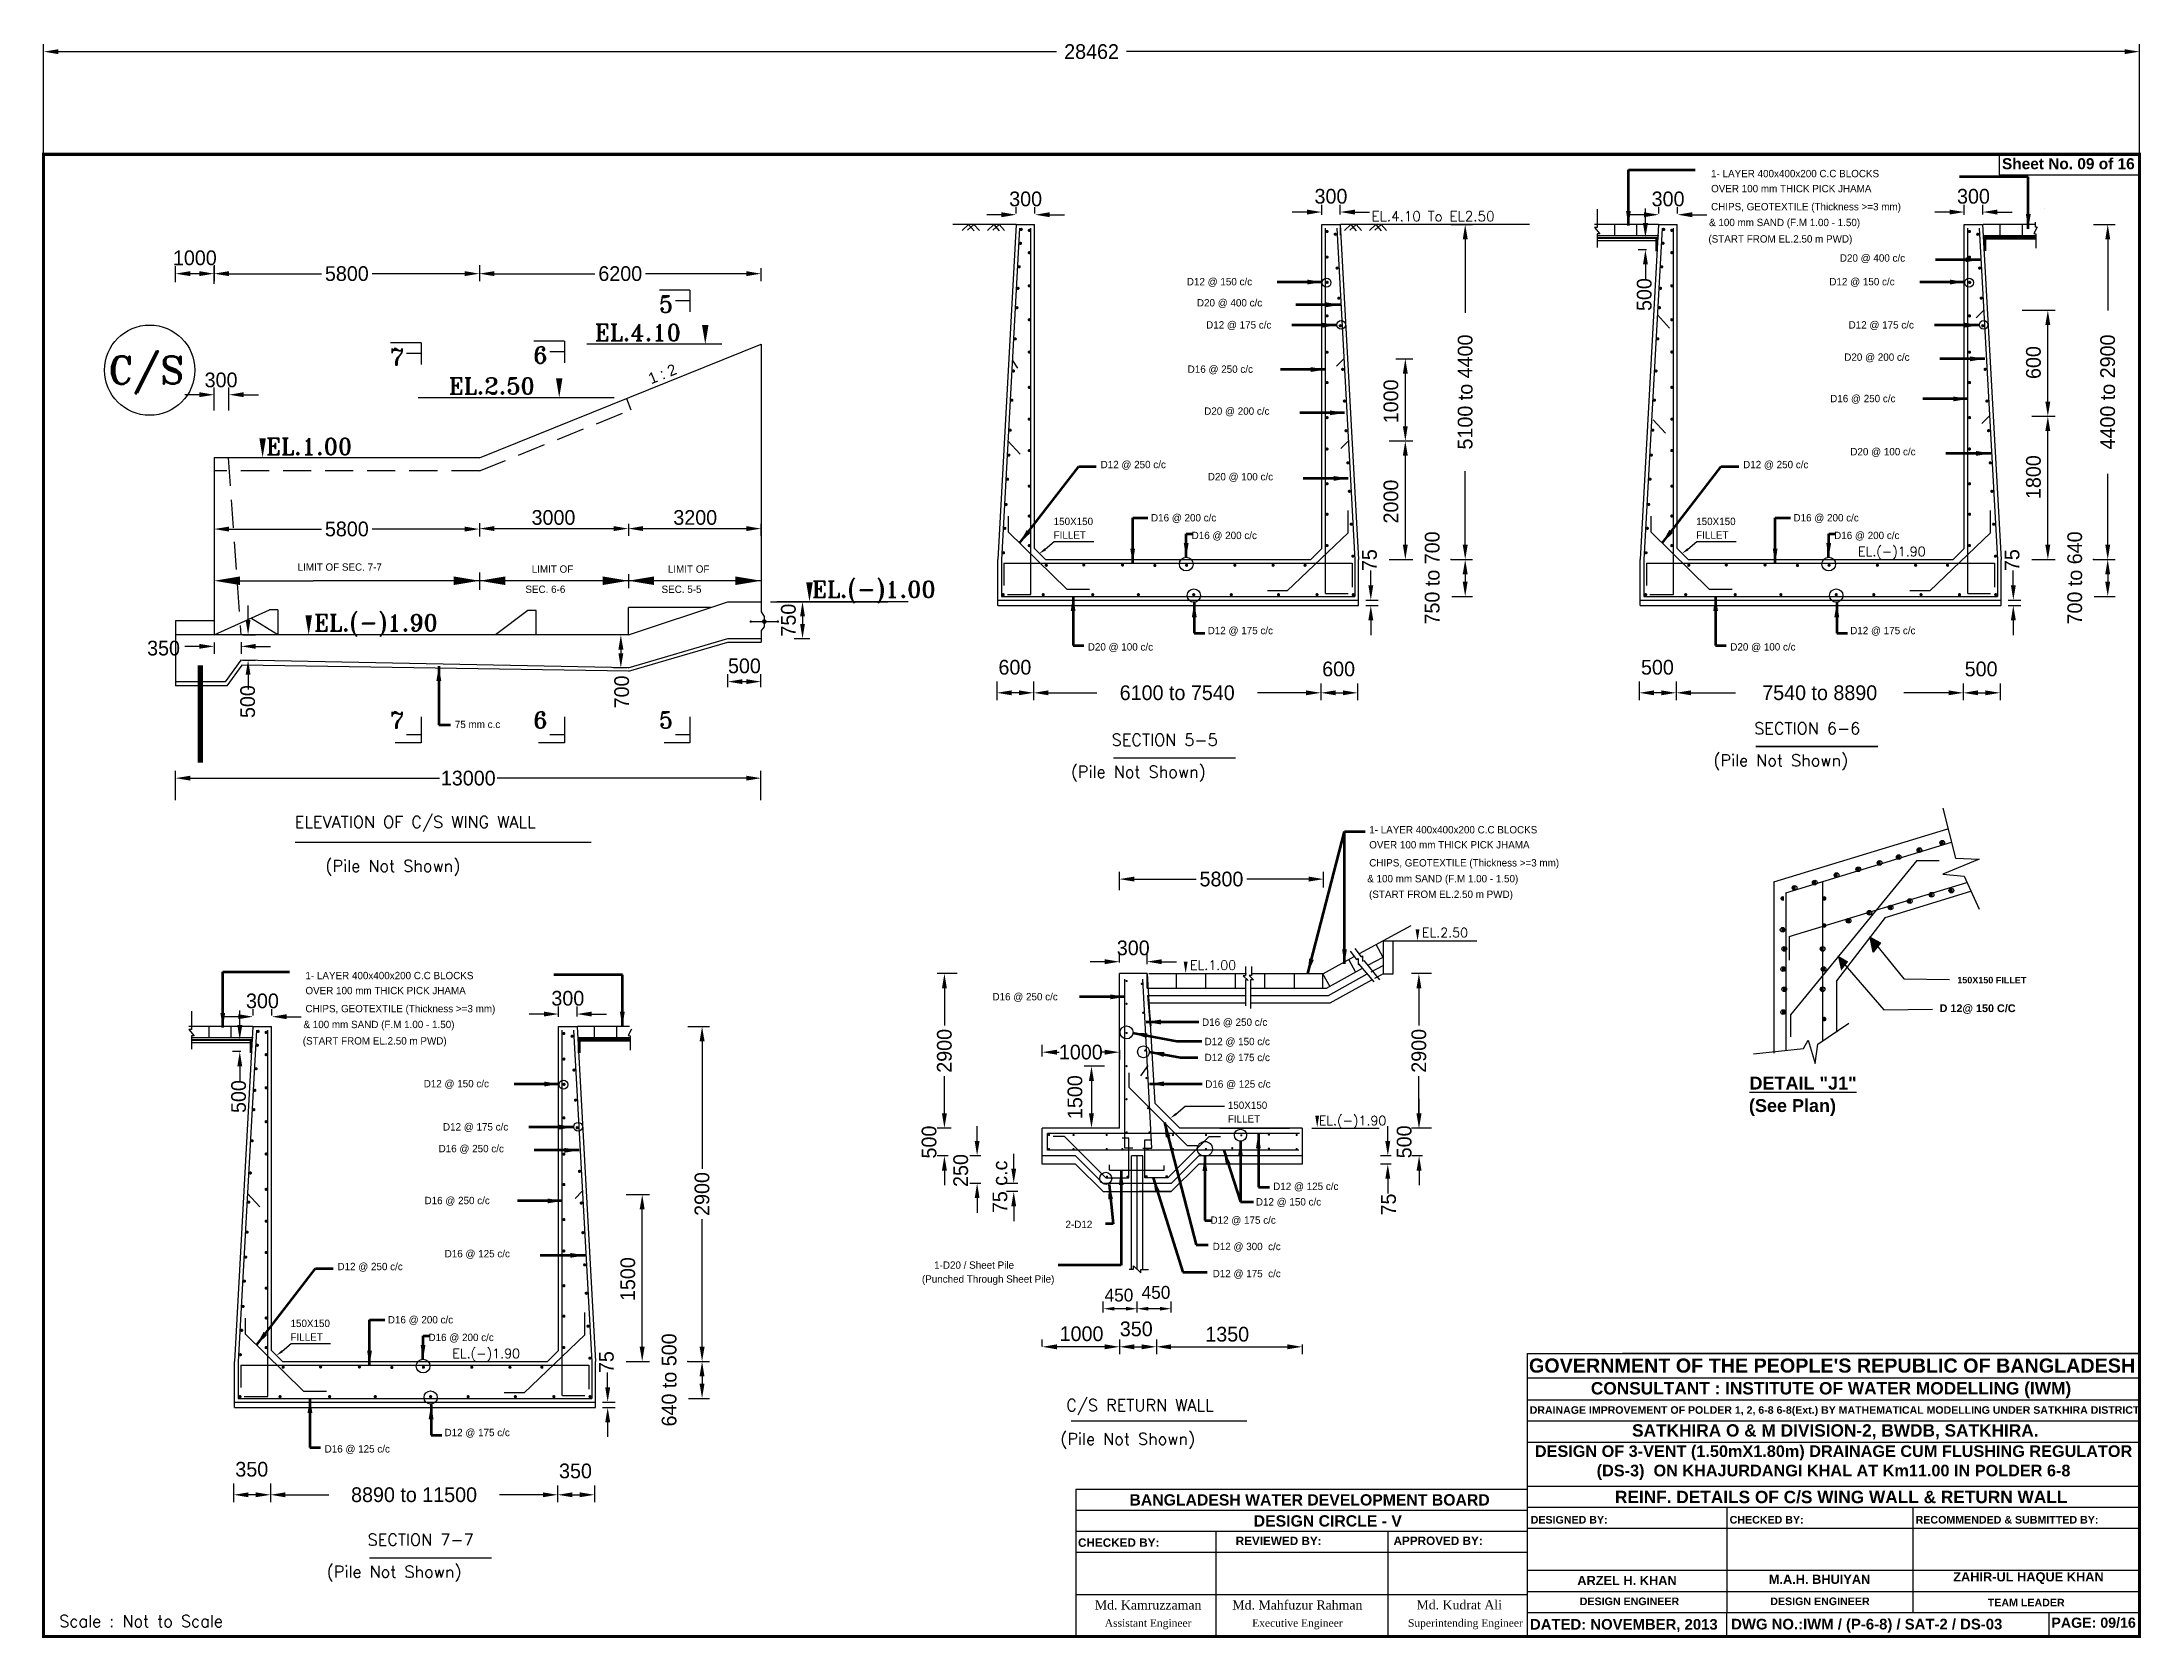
# Model space of a CAD drawing. Extents: x -377620 to 406987, y -326460 to -226264.
# Drawn here: x 212567 to 241084, y -254171 to -232497 of the extents above; entities that cross this region are included whole.
import ezdxf

# ---------------------------------------------------------------- set-up
doc = ezdxf.new("R2010")
doc.units = 0
doc.header["$LTSCALE"] = 300
doc.header["$MEASUREMENT"] = 0
doc.linetypes.add('DASHED2', pattern=[9.525, 6.35, -3.175])
doc.layers.get('DEFPOINTS').update_dxf_attribs({"linetype": 'CONTINUOUS'})
doc.layers.add('Left Bank Profile', color=7, linetype='CONTINUOUS', lineweight=25)
doc.layers.add('LINE', color=7, linetype='CONTINUOUS')
doc.styles.add('BIG', font='ROMANT.SHX')
doc.styles.add('sum', font='arialbd.ttf')
doc.dimstyles.new('3', dxfattribs={"dimtxt": 225, "dimasz": 350, "dimexe": 100, "dimexo": 25, "dimgap": 9, "dimtad": 0, "dimdec": 0, "dimzin": 0, "dimdsep": 46, "dimtxsty": 'Standard', "dimcen": 0, "dimclrd": 5, "dimclre": 6, "dimclrt": 256, "dimadec": 0, "dimazin": 0, "dimtfac": 1, "dimtdec": 0, "dimtofl": 0, "dimtmove": 2, "dimatfit": 3, "dimfxl": 1, "dimtolj": 1, "dimtzin": 0, "dimarcsym": 0})

msp = doc.modelspace()

# ---------------------------------------------------------------- texts
at = {"layer": 'Left Bank Profile', "insert": (236908.517, -251156.9039), "char_height": 102.574705, "width": 8626.366243, "attachment_point": 8}
msp.add_mtext('{\\fArial|b1|i0|c0|p34;DRAINAGE IMPROVEMENT OF POLDER 1, 2, 6-8 6-8(Ext.) BY MATHEMATICAL MODELLING UNDER SATKHIRA DISTRICT}', dxfattribs=at)
at = {"layer": 'LINE', "color": 7, "style": 'BIG'}
for s, height, p in [('EL.4.10 To EL2.50', 135, (230620.0634, -234930.447)), ('5', 225, (220944.0024, -236171.0784)), ('EL.4.10', 225, (220074.439, -236555.0784)), ('7', 225, (217293.2596, -236883.8022)), ('6', 225, (219237.8257, -236861.7404)), ('C/S', 375, (213466.671, -237140.5002)), ('EL.2.50', 225, (218090.9308, -237280.9691)), ('EL.1.00', 225, (215611.0933, -238102.3871)), ('EL.(-)1.90', 126, (237227.3985, -239479.2573)), ('EL.(-)1.00', 225, (223023.3737, -240042.2393)), ('EL.(-)1.90', 225, (216262.4483, -240495.9901)), ('7', 225, (217293.2596, -241817.0784)), ('6', 225, (219237.8257, -241817.0784)), ('5', 225, (220944.0024, -241817.0784)), ('SECTION 6-6', 160, (235817.3046, -241897.4312)), ('SECTION 5-5', 160, (227092.4696, -242053.4312)), ('(Pile Not Shown)', 160, (226537.4817, -242488.0426)), ('(Pile Not Shown)', 160, (235262.3168, -242332.0426)), ('ELEVATION OF C/S WING WALL', 160, (215998.7939, -243169.3097)), ('(Pile Not Shown)', 160, (216415.4817, -243766)), ('EL.2.50', 126, (231305.0223, -244653.7794)), ('EL.1.00', 126, (228156.1785, -245096.237)), ('EL.(-)1.90', 126, (229904.1785, -247206.8151)), ('EL.(-)1.90', 126, (218139.3985, -250370.2573)), ('C/S RETURN WALL', 160, (226474.4887, -251089.2329)), ('(Pile Not Shown)', 160, (226393.9878, -251547.6637)), ('SECTION 7-7', 160, (216987.5764, -252916.3067)), ('(Pile Not Shown)', 160, (216432.5885, -253350.9181)), ('Scale : Not to Scale', 160, (212801.37, -254022.0695))]:
    msp.add_text(s, height=height, dxfattribs=at).set_placement(p)
at = {"layer": 'LINE', "color": 7}
for s, p in [('(START FROM EL.2.50 m PWD)', (235195.8391, -235220.581)), ('D20 @ 400 c/c', (236980.5698, -235480.1017)), ('D12 @ 150 c/c', (228113.1286, -235801.1255)), ('D12 @ 150 c/c', (236837.9637, -235801.1255)), ('D20 @ 400 c/c', (228249.8435, -236088.4345)), ('D12 @ 175 c/c', (228374.771, -236388.0957)), ('D12 @ 175 c/c', (237099.606, -236388.0957)), ('D16 @ 250 c/c', (228124.486, -236989.4058)), ('D20 @ 200 c/c', (237040.5698, -236826.1017)), ('D20 @ 200 c/c', (228348.7943, -237559.3841)), ('D16 @ 250 c/c', (236849.321, -237388.4058)), ('D20 @ 100 c/c', (237122.5698, -238110.1017)), ('D12 @ 250 c/c', (226942.0305, -238284.8535)), ('D20 @ 100 c/c', (228397.7348, -238450.1017)), ('D12 @ 250 c/c', (235666.8656, -238284.8535)), ('150X150 ', (226304.7133, -239056.9454)), ('D16 @ 200 c/c', (227626.2991, -239007.3604)), ('150X150 ', (235029.5483, -239056.9454)), ('D16 @ 200 c/c', (236351.1342, -239007.3604)), ('FILLET', (226304.3313, -239242.1833)), ('D16 @ 200 c/c', (228178.3201, -239247.438)), ('FILLET', (235029.1664, -239242.1833)), ('D16 @ 200 c/c', (236903.1552, -239247.438)), ('LIMIT OF SEC. 7-7', (216037.4548, -239677.0335)), ('LIMIT OF ', (219216.503, -239704.2347)), ('LIMIT OF ', (221065.4566, -239704.2347)), (' SEC. 6-6', (219093.503, -239978.7347)), (' SEC. 5-5', (220942.4566, -239978.7347)), ('D20 @ 100 c/c', (226767.8994, -240760.966)), ('D12 @ 175 c/c', (228396.2943, -240539.0242)), ('D20 @ 100 c/c', (235492.7345, -240760.966)), ('D12 @ 175 c/c', (237121.1294, -240539.0242)), ('75 mm c.c', (218172.884, -241813.8674)), ('(START FROM EL.2.50 m PWD)', (230587.2049, -244120.4828)), ('D16 @ 250 c/c', (225473.6282, -245511.3039)), ('D16 @ 250 c/c', (228319.3932, -245857.6001)), ('(START FROM EL.2.50 m PWD)', (216107.8391, -246111.581)), ('D12 @ 150 c/c', (228354.3127, -246119.9633)), ('D12 @ 175 c/c', (228354.3127, -246336.9633)), ('D12 @ 150 c/c', (217749.9637, -246692.1255)), ('D16 @ 125 c/c', (228363.3932, -246697.6001)), ('150X150 ', (228669.5854, -246985.3528)), ('D12 @ 175 c/c', (218011.606, -247279.0957)), ('FILLET', (228669.2034, -247170.5907)), ('D16 @ 250 c/c', (217952.5698, -247574.1017)), ('D12 @ 125 c/c', (229285.4504, -248086.5673)), ('D16 @ 250 c/c', (217761.321, -248279.4058)), ('D12 @ 150 c/c', (229050.4504, -248297.5673)), ('2-D12', (226465.4409, -248603.411)), ('D12 @ 175 c/c', (228434.3375, -248545.4498)), ('D16 @ 125 c/c', (218034.5698, -249001.1017)), ('D12 @ 300  c/c', (228464.0339, -248903.5323)), ('D12 @ 250 c/c', (216578.8656, -249175.8535)), ('1-D20 / Sheet Pile', (224681.4409, -249156.411)), ('D12 @ 175  c/c', (228464.0339, -249271.5323)), ('(Punched Through Sheet Pile)', (224515.4409, -249345.411)), ('D16 @ 200 c/c', (217263.1342, -249898.3604)), ('150X150 ', (215941.5483, -249947.9454)), ('FILLET', (215941.1664, -250133.1833)), ('D16 @ 200 c/c', (217815.1552, -250138.438)), ('D12 @ 175 c/c', (218033.1294, -251430.0242)), ('D16 @ 125 c/c', (216404.7345, -251651.966))]:
    msp.add_text(s, height=100, dxfattribs=at).set_placement(p)
msp.add_text('1 : 2', height=150, rotation=21.91239536, dxfattribs=at).set_placement((220838.2639, -237146.2327))
for s, insert, char_height, width, attachment_point in [('{\\fArial|b1|i0|c0|p34;Sheet No. 09 of 16}', (240083.3476, -234226.5479), 149.775331, 7919.49909, 8), ("{\\fArial|b1|i0|c0|p34;\\H0.8x;GOVERNMENT OF THE PEOPLE'S REPUBLIC OF BANGLADESH}", (236875.2158, -250569.5171), 239.640529, 8869.838981, 8), ('{\\fArial|b1|i0|c0|p34;\\H1.094x;CONSULTANT : INSTITUTE OF WATER MODELLING (IWM)}', (236860.6334, -250913.7207), 153.369939, 8869.838981, 8), ('{\\fArial|b1|i0|c0|p34;SATKHIRA O & M DIVISION-2, BWDB, SATKHIRA.}', (236918.6111, -251473.4721), 167.74837, 8869.838981, 8), ('{\\fArial|b1|i0|c0|p34;DESIGN OF 3-VENT (1.50mX1.80m) DRAINAGE CUM FLUSHING REGULATOR  (DS-3)  ON KHAJURDANGI KHAL AT Km11.00 IN POLDER 6-8}', (236894.7917, -252023.0976), 157.8834242, 8183.069714, 8), ('{\\fArial|b1|i0|c0|p34;BANGLADESH WATER DEVELOPMENT BOARD}', (229779.557, -252373.9036), 153.369939, 8869.838981, 8), ('{\\fArial|b1|i0|c0|p34;REINF. DETAILS OF C/S WING WALL & RETURN WALL}', (236998.4012, -252344), 167.74837, 8869.838981, 8), ('{\\fArial|b1|i0|c0|p34;DESIGN CIRCLE - V}', (230026.9874, -252659.4104), 153.369939, 8869.838981, 8), ('{\\fArial|b1|i0|c0|p34;DESIGNED BY:}', (233304.4853, -252618.0331), 103.524709, 10643.806777, 8), ('{\\fArial|b1|i0|c0|p34;CHECKED BY:}', (235986.2357, -252618.0331), 103.524709, 10643.806777, 8), ('{\\fArial|b1|i0|c0|p34;RECOMMENDED & SUBMITTED BY:}', (239250.3413, -252618.0331), 103.524709, 10643.806777, 8), ('{\\fArial|b1|i0|c0|p34;CHECKED BY:}', (227187.347, -252934.1392), 113.877179, 11708.187455, 8), ('{\\fArial|b1|i0|c0|p34;REVIEWED BY:}', (229359.7109, -252908.7403), 113.877179, 11708.187455, 8), ('{\\fArial|b1|i0|c0|p34;APPROVED BY:}', (231525.4325, -252908.7403), 113.877179, 11708.187455, 8), ('{\\fArial|b1|i0|c0|p34;ARZEL H. KHAN}', (234090.0175, -253451.4545), 124.22965, 12772.568133, 8), ('{\\fArial|b1|i0|c0|p34;M.A.H. BHUIYAN}', (236704.9876, -253437.5586), 124.22965, 12772.568133, 8), ('{\\fArial|b1|i0|c0|p34;ZAHIR-UL HAQUE KHAN}', (239541.4996, -253437.5586), 124.22965, 12772.568133, 8), ('{\\fTimes New Roman|b0|i0|c0|p18;Md. Kamruzzaman}', (227587.2514, -253786.7587), 124.22965, 12772.568133, 8), ('{\\fTimes New Roman|b0|i0|c0|p18;Md. Mahfuzur Rahman}', (229614.2514, -253786.7587), 124.22965, 12772.568133, 8), ('{\\fTimes New Roman|b0|i0|c0|p18;Md. Kudrat Ali}', (231811.9138, -253784.4067), 124.22965, 12772.568133, 8), ('{\\fArial|b1|i0|c0|p34;DESIGN ENGINEER}', (234123.4517, -253725.8251), 103.524709, 10643.806777, 8), ('{\\fArial|b1|i0|c0|p34;DESIGN ENGINEER}', (236710.6517, -253725.8251), 103.524709, 10643.806777, 8), ('{\\fArial|b1|i0|c0|p34;TEAM LEADER}', (239511.4133, -253741.3483), 103.524709, 10643.806777, 8), ('{\\fTimes New Roman|b0|i0|c0|p18;Assistant Engineer}', (227587.2514, -254052.6127), 103.524709, 10643.806777, 8), ('{\\fTimes New Roman|b0|i0|c0|p18;Executive Engineer}', (229614.2514, -254052.6127), 103.524709, 10643.806777, 8), ('{\\fTimes New Roman|b0|i0|c0|p18;Superintending Engineer}', (231895.6431, -254052.6127), 103.524709, 10643.806777, 8), ('{\\fArial|b1|i0|c0|p34;DATED: NOVEMBER, 2013}', (232772.8193, -253912.6828), 144.663564, 14873.464002, 1), ('{\\fArial|b1|i0|c0|p34;DWG NO.:IWM / (P-6-8) / SAT-2 / DS-03}', (235504.3415, -253909.8604), 144.663564, 14727.900004, 1), ('{\\fArial|b1|i0|c0|p34;   PAGE: 09/16}', (239692.2931, -253893.8403), 138.032945, 14191.74237, 1)]:
    msp.add_mtext(s, dxfattribs=dict(at, insert=insert, char_height=char_height, width=width, attachment_point=attachment_point))
at = {"layer": 'LINE', "color": 7, "attachment_point": 1, "style": 'sum'}
for s, insert, char_height, width in [('150X150 FILLET', (238574.9964, -245192.3212), 87.512036, 1346.705135), ('{\\LDETAIL "J1"}', (235753.5897, -246547.2126), 175.024072, 2795.642268), ('(See Plan)', (235746.1289, -246852.7642), 175.02407, 2795.642268)]:
    msp.add_mtext(s, dxfattribs=dict(at, insert=insert, char_height=char_height, width=width))
at = {"layer": 'LINE', "color": 7, "insert": (238335.4348, -245630.3889), "char_height": 105.014443, "attachment_point": 4, "style": 'sum'}
msp.add_mtext('D 12@ 150 C/C', dxfattribs=at)

# ---------------------------------------------------------------- blocks, each defined once
blk = doc.blocks.new('*D206')
at = {"layer": 'DEFPOINTS', "color": 0}
for p in [(230517, -240075), (230611, -240075), (230517, -240150)]:
    blk.add_point(p, dxfattribs=at)
at = {"layer": 'LINE', "color": 7}
for p, q in [((230611, -239875), (230611, -239675)), ((230542, -240075), (230711, -240075)), ((230542, -240150), (230711, -240150)), ((230611, -240350), (230611, -240550))]:
    blk.add_line(p, q, dxfattribs=at)
for points in [[(230578, -239875), (230645, -239875), (230611, -240075)], [(230578, -240350), (230645, -240350), (230611, -240150)]]:
    blk.add_solid(points, dxfattribs=at)
at = {"layer": 'LINE', "color": 7, "insert": (230594, -239533), "char_height": 200, "attachment_point": 5, "rotation": 90}
blk.add_mtext('\\A1;75', dxfattribs=at)
blk = doc.blocks.new('*D207')
at = {"layer": 'DEFPOINTS', "color": 0}
for p in [(231701, -239525), (231686, -240025), (231893, -240025)]:
    blk.add_point(p, dxfattribs=at)
at = {"layer": 'LINE', "color": 7}
for p, q in [((231726, -239525), (231993, -239525)), ((231893, -239725), (231893, -239825)), ((231711, -240025), (231993, -240025))]:
    blk.add_line(p, q, dxfattribs=at)
for points in [[(231859, -239725), (231926, -239725), (231893, -239525)], [(231859, -239825), (231926, -239825), (231893, -240025)]]:
    blk.add_solid(points, dxfattribs=at)
at = {"layer": 'LINE', "color": 7, "insert": (231446, -239775), "char_height": 200, "attachment_point": 5, "rotation": 90}
blk.add_mtext('\\A1;750 to 700', dxfattribs=at)
blk = doc.blocks.new('*D208')
at = {"layer": 'DEFPOINTS', "color": 0}
for p in [(220540, -240547), (220427, -240997), (220540, -240997)]:
    blk.add_point(p, dxfattribs=at)
at = {"layer": 'LINE', "color": 7}
for p, q in [((220515, -240547), (220327, -240547)), ((220427, -240747), (220427, -240797)), ((220515, -240997), (220327, -240997))]:
    blk.add_line(p, q, dxfattribs=at)
for points in [[(220394, -240747), (220461, -240747), (220427, -240547)], [(220394, -240797), (220461, -240797), (220427, -240997)]]:
    blk.add_solid(points, dxfattribs=at)
at = {"layer": 'LINE', "color": 7, "insert": (220439, -241323), "char_height": 200, "attachment_point": 5, "rotation": 90}
blk.add_mtext('\\A1;700', dxfattribs=at)
blk = doc.blocks.new('*D209')
at = {"layer": 'DEFPOINTS', "color": 0}
for p in [(215269, -240547), (215365, -240547), (215269, -240890)]:
    blk.add_point(p, dxfattribs=at)
at = {"layer": 'LINE', "color": 7}
for p, q in [((215365, -240347), (215365, -240147)), ((215294, -240547), (215465, -240547)), ((215294, -240890), (215465, -240890)), ((215365, -241090), (215365, -241290))]:
    blk.add_line(p, q, dxfattribs=at)
for points in [[(215332, -240347), (215398, -240347), (215365, -240547)], [(215332, -241090), (215398, -241090), (215365, -240890)]]:
    blk.add_solid(points, dxfattribs=at)
at = {"layer": 'LINE', "color": 7, "insert": (215360, -241454), "char_height": 200, "attachment_point": 5, "rotation": 90}
blk.add_mtext('\\A1;500', dxfattribs=at)
blk = doc.blocks.new('*D210')
at = {"layer": 'DEFPOINTS', "color": 0}
for p in [(222330, -242494), (214379, -242817), (222330, -242817)]:
    blk.add_point(p, dxfattribs=at)
at = {"layer": 'LINE', "color": 7}
for p, q in [((214379, -242792), (214379, -242394)), ((222330, -242792), (222330, -242394)), ((214579, -242494), (217963, -242494)), ((222130, -242494), (218747, -242494))]:
    blk.add_line(p, q, dxfattribs=at)
for points in [[(214579, -242461), (214579, -242527), (214379, -242494)], [(222130, -242461), (222130, -242527), (222330, -242494)]]:
    blk.add_solid(points, dxfattribs=at)
at = {"layer": 'LINE', "color": 7, "insert": (218355, -242494), "char_height": 200, "attachment_point": 5}
blk.add_mtext('\\A1;13000', dxfattribs=at)
blk = doc.blocks.new('*D211')
at = {"layer": 'DEFPOINTS', "color": 0}
for p in [(222330, -241183), (221879, -241281), (222330, -241281)]:
    blk.add_point(p, dxfattribs=at)
at = {"layer": 'LINE', "color": 7}
for p, q in [((221879, -241256), (221879, -241083)), ((222079, -241183), (222130, -241183)), ((222330, -241256), (222330, -241083))]:
    blk.add_line(p, q, dxfattribs=at)
for points in [[(222079, -241150), (222079, -241216), (221879, -241183)], [(222130, -241150), (222130, -241216), (222330, -241183)]]:
    blk.add_solid(points, dxfattribs=at)
at = {"layer": 'LINE', "color": 7, "insert": (222105, -240970), "char_height": 200, "attachment_point": 5}
blk.add_mtext('\\A1;500', dxfattribs=at)
blk = doc.blocks.new('*D212')
at = {"layer": 'DEFPOINTS', "color": 0}
for p in [(229932, -241182), (230432, -241182), (230432, -241335)]:
    blk.add_point(p, dxfattribs=at)
at = {"layer": 'LINE', "color": 7}
for p, q in [((229932, -241207), (229932, -241435)), ((230432, -241207), (230432, -241435)), ((230132, -241335), (230232, -241335))]:
    blk.add_line(p, q, dxfattribs=at)
for points in [[(230132, -241302), (230132, -241368), (229932, -241335)], [(230232, -241302), (230232, -241368), (230432, -241335)]]:
    blk.add_solid(points, dxfattribs=at)
at = {"layer": 'LINE', "color": 7, "insert": (230174, -241012), "char_height": 200, "attachment_point": 5}
blk.add_mtext('\\A1;600', dxfattribs=at)
blk = doc.blocks.new('*D213')
at = {"layer": 'DEFPOINTS', "color": 0}
for p in [(225532, -241157), (226032, -241157), (225532, -241335)]:
    blk.add_point(p, dxfattribs=at)
at = {"layer": 'LINE', "color": 7}
for p, q in [((225532, -241182), (225532, -241435)), ((226032, -241182), (226032, -241435)), ((225832, -241335), (225732, -241335))]:
    blk.add_line(p, q, dxfattribs=at)
for points in [[(225732, -241302), (225732, -241368), (225532, -241335)], [(225832, -241302), (225832, -241368), (226032, -241335)]]:
    blk.add_solid(points, dxfattribs=at)
at = {"layer": 'LINE', "color": 7, "insert": (225778, -240989), "char_height": 200, "attachment_point": 5}
blk.add_mtext('\\A1;600', dxfattribs=at)
blk = doc.blocks.new('*D214')
at = {"layer": 'DEFPOINTS', "color": 0}
for p in [(226032, -241240), (229932, -241240), (229932, -241335)]:
    blk.add_point(p, dxfattribs=at)
at = {"layer": 'LINE', "color": 7}
for p, q in [((226032, -241265), (226032, -241435)), ((226232, -241335), (226890, -241335)), ((229732, -241335), (229074, -241335)), ((229932, -241265), (229932, -241435))]:
    blk.add_line(p, q, dxfattribs=at)
for points in [[(226232, -241302), (226232, -241368), (226032, -241335)], [(229732, -241302), (229732, -241368), (229932, -241335)]]:
    blk.add_solid(points, dxfattribs=at)
at = {"layer": 'LINE', "color": 7, "insert": (227982, -241335), "char_height": 200, "attachment_point": 5}
blk.add_mtext('\\A1;6100 to 7540', dxfattribs=at)
blk = doc.blocks.new('*D215')
at = {"layer": 'DEFPOINTS', "color": 0}
for p in [(241050, -232628), (212588, -234023), (241050, -234023)]:
    blk.add_point(p, dxfattribs=at)
at = {"layer": 'LINE', "color": 7}
for p, q in [((212588, -233998), (212588, -232528)), ((212788, -232628), (226343, -232628)), ((240850, -232628), (227294, -232628)), ((241050, -233998), (241050, -232528))]:
    blk.add_line(p, q, dxfattribs=at)
for points in [[(212788, -232595), (212788, -232661), (212588, -232628)], [(240850, -232595), (240850, -232661), (241050, -232628)]]:
    blk.add_solid(points, dxfattribs=at)
at = {"layer": 'LINE', "color": 7, "insert": (226819, -232628), "char_height": 200, "attachment_point": 5}
blk.add_mtext('\\A1;28462', dxfattribs=at)
blk = doc.blocks.new('*D216')
at = {"layer": 'DEFPOINTS', "color": 0}
for p in [(231676, -234975), (231893, -234975), (231676, -239525)]:
    blk.add_point(p, dxfattribs=at)
at = {"layer": 'LINE', "color": 7}
for p, q in [((231701, -234975), (231993, -234975)), ((231893, -235175), (231893, -236175)), ((231893, -239325), (231893, -238326)), ((231701, -239525), (231993, -239525))]:
    blk.add_line(p, q, dxfattribs=at)
for points in [[(231860, -235175), (231927, -235175), (231893, -234975)], [(231860, -239325), (231927, -239325), (231893, -239525)]]:
    blk.add_solid(points, dxfattribs=at)
at = {"layer": 'LINE', "color": 7, "insert": (231893, -237250), "char_height": 200, "attachment_point": 5, "rotation": 90}
blk.add_mtext('\\A1;5100 to 4400', dxfattribs=at)
blk = doc.blocks.new('*D217')
at = {"layer": 'DEFPOINTS', "color": 0}
for p in [(220529, -239030), (222330, -239014), (222330, -239105)]:
    blk.add_point(p, dxfattribs=at)
at = {"layer": 'LINE', "color": 7}
for p, q in [((220529, -239055), (220529, -239205)), ((220729, -239105), (222130, -239105)), ((222330, -239039), (222330, -239205))]:
    blk.add_line(p, q, dxfattribs=at)
for points in [[(220729, -239071), (220729, -239138), (220529, -239105)], [(222130, -239071), (222130, -239138), (222330, -239105)]]:
    blk.add_solid(points, dxfattribs=at)
at = {"layer": 'LINE', "color": 7, "insert": (221437, -238955), "char_height": 200, "attachment_point": 5}
blk.add_mtext('\\A1;3200', dxfattribs=at)
blk = doc.blocks.new('*D218')
at = {"layer": 'DEFPOINTS', "color": 0}
for p in [(214904, -239005), (214904, -239111), (218507, -239005)]:
    blk.add_point(p, dxfattribs=at)
at = {"layer": 'LINE', "color": 7}
for p, q in [((214904, -239030), (214904, -239211)), ((215104, -239111), (216363, -239111)), ((218307, -239111), (217048, -239111)), ((218507, -239030), (218507, -239211))]:
    blk.add_line(p, q, dxfattribs=at)
for points in [[(215104, -239078), (215104, -239145), (214904, -239111)], [(218307, -239078), (218307, -239145), (218507, -239111)]]:
    blk.add_solid(points, dxfattribs=at)
at = {"layer": 'LINE', "color": 7, "insert": (216706, -239111), "char_height": 200, "attachment_point": 5}
blk.add_mtext('\\A1;5800', dxfattribs=at)
blk = doc.blocks.new('*D219')
at = {"layer": 'DEFPOINTS', "color": 0}
for p in [(222777, -240097), (222755, -240599), (222894, -240599)]:
    blk.add_point(p, dxfattribs=at)
at = {"layer": 'LINE', "color": 7}
for p, q in [((222802, -240097), (222994, -240097)), ((222894, -240297), (222894, -240399)), ((222780, -240599), (222994, -240599))]:
    blk.add_line(p, q, dxfattribs=at)
for points in [[(222861, -240297), (222927, -240297), (222894, -240097)], [(222861, -240399), (222927, -240399), (222894, -240599)]]:
    blk.add_solid(points, dxfattribs=at)
at = {"layer": 'LINE', "color": 7, "insert": (222703, -240348), "char_height": 200, "attachment_point": 5, "rotation": 90}
blk.add_mtext('\\A1;750', dxfattribs=at)
blk = doc.blocks.new('*D220')
at = {"layer": 'DEFPOINTS', "color": 0}
for p in [(214904, -237526), (215105, -237287), (215105, -237526)]:
    blk.add_point(p, dxfattribs=at)
at = {"layer": 'LINE', "color": 7}
for p, q in [((214904, -237501), (214904, -237187)), ((215105, -237501), (215105, -237187)), ((214704, -237287), (214504, -237287)), ((215305, -237287), (215505, -237287))]:
    blk.add_line(p, q, dxfattribs=at)
for points in [[(214704, -237253), (214704, -237320), (214904, -237287)], [(215305, -237253), (215305, -237320), (215105, -237287)]]:
    blk.add_solid(points, dxfattribs=at)
at = {"layer": 'LINE', "color": 7, "insert": (214998, -237087), "char_height": 200, "attachment_point": 5}
blk.add_mtext('\\A1;300', dxfattribs=at)
blk = doc.blocks.new('*D221')
at = {"layer": 'DEFPOINTS', "color": 0}
for p in [(230895, -237914), (231080, -237914), (230836, -239525)]:
    blk.add_point(p, dxfattribs=at)
at = {"layer": 'LINE', "color": 7}
for p, q in [((230920, -237914), (231180, -237914)), ((231080, -239325), (231080, -238114)), ((230861, -239525), (231180, -239525))]:
    blk.add_line(p, q, dxfattribs=at)
for points in [[(231046, -238114), (231113, -238114), (231080, -237914)], [(231046, -239325), (231113, -239325), (231080, -239525)]]:
    blk.add_solid(points, dxfattribs=at)
at = {"layer": 'LINE', "color": 7, "insert": (230885, -238738), "char_height": 200, "attachment_point": 5, "rotation": 90}
blk.add_mtext('\\A1;2000', dxfattribs=at)
blk = doc.blocks.new('*D222')
at = {"layer": 'DEFPOINTS', "color": 0}
for p in [(214904, -235501), (218507, -235501), (214904, -235643)]:
    blk.add_point(p, dxfattribs=at)
at = {"layer": 'LINE', "color": 7}
for p, q in [((214904, -235526), (214904, -235743)), ((218507, -235526), (218507, -235743)), ((215104, -235643), (216363, -235643)), ((218307, -235643), (217048, -235643))]:
    blk.add_line(p, q, dxfattribs=at)
for points in [[(215104, -235609), (215104, -235676), (214904, -235643)], [(218307, -235609), (218307, -235676), (218507, -235643)]]:
    blk.add_solid(points, dxfattribs=at)
at = {"layer": 'LINE', "color": 7, "insert": (216706, -235643), "char_height": 200, "attachment_point": 5}
blk.add_mtext('\\A1;5800', dxfattribs=at)
blk = doc.blocks.new('*D223')
at = {"layer": 'DEFPOINTS', "color": 0}
for p in [(214379, -235643), (214379, -235784), (214904, -235808)]:
    blk.add_point(p, dxfattribs=at)
at = {"layer": 'LINE', "color": 7}
for p, q in [((214379, -235759), (214379, -235543)), ((214904, -235783), (214904, -235543)), ((214704, -235643), (214579, -235643))]:
    blk.add_line(p, q, dxfattribs=at)
for points in [[(214579, -235609), (214579, -235676), (214379, -235643)], [(214704, -235609), (214704, -235676), (214904, -235643)]]:
    blk.add_solid(points, dxfattribs=at)
at = {"layer": 'LINE', "color": 7, "insert": (214642, -235429), "char_height": 200, "attachment_point": 5}
blk.add_mtext('\\A1;1000', dxfattribs=at)
blk = doc.blocks.new('*D224')
at = {"layer": 'DEFPOINTS', "color": 0}
for p in [(218507, -235501), (222330, -235543), (218507, -235643)]:
    blk.add_point(p, dxfattribs=at)
at = {"layer": 'LINE', "color": 7}
for p, q in [((218507, -235526), (218507, -235743)), ((218707, -235643), (220076, -235643)), ((222130, -235643), (220761, -235643)), ((222330, -235568), (222330, -235743))]:
    blk.add_line(p, q, dxfattribs=at)
for points in [[(218707, -235609), (218707, -235676), (218507, -235643)], [(222130, -235609), (222130, -235676), (222330, -235643)]]:
    blk.add_solid(points, dxfattribs=at)
at = {"layer": 'LINE', "color": 7, "insert": (220419, -235643), "char_height": 200, "attachment_point": 5}
blk.add_mtext('\\A1;6200', dxfattribs=at)
blk = doc.blocks.new('*D225')
at = {"layer": 'DEFPOINTS', "color": 0}
for p in [(229945, -234869), (230195, -234806), (230195, -234863)]:
    blk.add_point(p, dxfattribs=at)
at = {"layer": 'LINE', "color": 7}
for p, q in [((229745, -234806), (229545, -234806)), ((229945, -234844), (229945, -234706)), ((230195, -234838), (230195, -234706)), ((230395, -234806), (230595, -234806))]:
    blk.add_line(p, q, dxfattribs=at)
for points in [[(229745, -234773), (229745, -234840), (229945, -234806)], [(230395, -234773), (230395, -234840), (230195, -234806)]]:
    blk.add_solid(points, dxfattribs=at)
at = {"layer": 'LINE', "color": 7, "insert": (230070, -234593), "char_height": 200, "attachment_point": 5}
blk.add_mtext('\\A1;300', dxfattribs=at)
blk = doc.blocks.new('*D226')
at = {"layer": 'DEFPOINTS', "color": 0}
for p in [(225796, -234853), (226051, -234842), (226051, -234853)]:
    blk.add_point(p, dxfattribs=at)
at = {"layer": 'LINE', "color": 7}
for p, q in [((225596, -234842), (225396, -234842)), ((225796, -234828), (225796, -234742)), ((226051, -234828), (226051, -234742)), ((226251, -234842), (226451, -234842))]:
    blk.add_line(p, q, dxfattribs=at)
for points in [[(225596, -234809), (225596, -234876), (225796, -234842)], [(226251, -234809), (226251, -234876), (226051, -234842)]]:
    blk.add_solid(points, dxfattribs=at)
at = {"layer": 'LINE', "color": 7, "insert": (225924, -234629), "char_height": 200, "attachment_point": 5}
blk.add_mtext('\\A1;300', dxfattribs=at)
blk = doc.blocks.new('*D227')
at = {"layer": 'DEFPOINTS', "color": 0}
for p in [(214904, -240627), (215269, -240621), (215269, -240704)]:
    blk.add_point(p, dxfattribs=at)
at = {"layer": 'LINE', "color": 7}
for p, q in [((214904, -240652), (214904, -240804)), ((215269, -240646), (215269, -240804)), ((214704, -240704), (214504, -240704)), ((215469, -240704), (215669, -240704))]:
    blk.add_line(p, q, dxfattribs=at)
for points in [[(214704, -240671), (214704, -240737), (214904, -240704)], [(215469, -240671), (215469, -240737), (215269, -240704)]]:
    blk.add_solid(points, dxfattribs=at)
at = {"layer": 'LINE', "color": 7, "insert": (214217, -240729), "char_height": 200, "attachment_point": 5}
blk.add_mtext('\\A1;350', dxfattribs=at)
blk = doc.blocks.new('*D228')
at = {"layer": 'DEFPOINTS', "color": 0}
for p in [(218507, -239033), (220529, -239014), (220529, -239105)]:
    blk.add_point(p, dxfattribs=at)
at = {"layer": 'LINE', "color": 7}
for p, q in [((218507, -239058), (218507, -239205)), ((218707, -239105), (220329, -239105)), ((220529, -239039), (220529, -239205))]:
    blk.add_line(p, q, dxfattribs=at)
for points in [[(218707, -239071), (218707, -239138), (218507, -239105)], [(220329, -239071), (220329, -239138), (220529, -239105)]]:
    blk.add_solid(points, dxfattribs=at)
at = {"layer": 'LINE', "color": 7, "insert": (219512, -238955), "char_height": 200, "attachment_point": 5}
blk.add_mtext('\\A1;3000', dxfattribs=at)
blk = doc.blocks.new('*D229')
at = {"layer": 'DEFPOINTS', "color": 0}
for p in [(239242, -240075), (239336, -240075), (239242, -240150)]:
    blk.add_point(p, dxfattribs=at)
at = {"layer": 'LINE', "color": 7}
for p, q in [((239336, -239875), (239336, -239675)), ((239267, -240075), (239436, -240075)), ((239267, -240150), (239436, -240150)), ((239336, -240350), (239336, -240550))]:
    blk.add_line(p, q, dxfattribs=at)
for points in [[(239303, -239875), (239370, -239875), (239336, -240075)], [(239303, -240350), (239370, -240350), (239336, -240150)]]:
    blk.add_solid(points, dxfattribs=at)
at = {"layer": 'LINE', "color": 7, "insert": (239319, -239533), "char_height": 200, "attachment_point": 5, "rotation": 90}
blk.add_mtext('\\A1;75', dxfattribs=at)
blk = doc.blocks.new('*D230')
at = {"layer": 'DEFPOINTS', "color": 0}
for p in [(240426, -239525), (240411, -240025), (240618, -240025)]:
    blk.add_point(p, dxfattribs=at)
at = {"layer": 'LINE', "color": 7}
for p, q in [((240451, -239525), (240718, -239525)), ((240618, -239725), (240618, -239825)), ((240436, -240025), (240718, -240025))]:
    blk.add_line(p, q, dxfattribs=at)
for points in [[(240584, -239725), (240651, -239725), (240618, -239525)], [(240584, -239825), (240651, -239825), (240618, -240025)]]:
    blk.add_solid(points, dxfattribs=at)
at = {"layer": 'LINE', "color": 7, "insert": (240171, -239775), "char_height": 200, "attachment_point": 5, "rotation": 90}
blk.add_mtext('\\A1;700 to 640', dxfattribs=at)
blk = doc.blocks.new('*D231')
at = {"layer": 'DEFPOINTS', "color": 0}
for p in [(238657, -241182), (239157, -241182), (239157, -241335)]:
    blk.add_point(p, dxfattribs=at)
at = {"layer": 'LINE', "color": 7}
for p, q in [((238657, -241207), (238657, -241435)), ((239157, -241207), (239157, -241435)), ((238857, -241335), (238957, -241335))]:
    blk.add_line(p, q, dxfattribs=at)
for points in [[(238857, -241302), (238857, -241368), (238657, -241335)], [(238957, -241302), (238957, -241368), (239157, -241335)]]:
    blk.add_solid(points, dxfattribs=at)
at = {"layer": 'LINE', "color": 7, "insert": (238899, -241012), "char_height": 200, "attachment_point": 5}
blk.add_mtext('\\A1;500', dxfattribs=at)
blk = doc.blocks.new('*D232')
at = {"layer": 'DEFPOINTS', "color": 0}
for p in [(234257, -241157), (234757, -241157), (234257, -241335)]:
    blk.add_point(p, dxfattribs=at)
at = {"layer": 'LINE', "color": 7}
for p, q in [((234257, -241182), (234257, -241435)), ((234757, -241182), (234757, -241435)), ((234557, -241335), (234457, -241335))]:
    blk.add_line(p, q, dxfattribs=at)
for points in [[(234457, -241302), (234457, -241368), (234257, -241335)], [(234557, -241302), (234557, -241368), (234757, -241335)]]:
    blk.add_solid(points, dxfattribs=at)
at = {"layer": 'LINE', "color": 7, "insert": (234503, -240989), "char_height": 200, "attachment_point": 5}
blk.add_mtext('\\A1;500', dxfattribs=at)
blk = doc.blocks.new('*D233')
at = {"layer": 'DEFPOINTS', "color": 0}
for p in [(234757, -241240), (238657, -241240), (238657, -241335)]:
    blk.add_point(p, dxfattribs=at)
at = {"layer": 'LINE', "color": 7}
for p, q in [((234757, -241265), (234757, -241435)), ((234957, -241335), (235564, -241335)), ((238457, -241335), (237849, -241335)), ((238657, -241265), (238657, -241435))]:
    blk.add_line(p, q, dxfattribs=at)
for points in [[(234957, -241302), (234957, -241368), (234757, -241335)], [(238457, -241302), (238457, -241368), (238657, -241335)]]:
    blk.add_solid(points, dxfattribs=at)
at = {"layer": 'LINE', "color": 7, "insert": (236707, -241335), "char_height": 200, "attachment_point": 5}
blk.add_mtext('\\A1;7540 to 8890', dxfattribs=at)
blk = doc.blocks.new('*D234')
at = {"layer": 'DEFPOINTS', "color": 0}
for p in [(240401, -234975), (240618, -234975), (240401, -239525)]:
    blk.add_point(p, dxfattribs=at)
at = {"layer": 'LINE', "color": 7}
for p, q in [((240426, -234975), (240718, -234975)), ((240618, -235175), (240618, -236141)), ((240618, -239325), (240618, -238359)), ((240426, -239525), (240718, -239525))]:
    blk.add_line(p, q, dxfattribs=at)
for points in [[(240585, -235175), (240652, -235175), (240618, -234975)], [(240585, -239325), (240652, -239325), (240618, -239525)]]:
    blk.add_solid(points, dxfattribs=at)
at = {"layer": 'LINE', "color": 7, "insert": (240618, -237250), "char_height": 200, "attachment_point": 5, "rotation": 90}
blk.add_mtext('\\A1;4400 to 2900', dxfattribs=at)
blk = doc.blocks.new('*D235')
at = {"layer": 'DEFPOINTS', "color": 0}
for p in [(239562, -237580), (239805, -237580), (239561, -239525)]:
    blk.add_point(p, dxfattribs=at)
at = {"layer": 'LINE', "color": 7}
for p, q in [((239587, -237580), (239905, -237580)), ((239805, -239325), (239805, -237780)), ((239586, -239525), (239905, -239525))]:
    blk.add_line(p, q, dxfattribs=at)
for points in [[(239771, -237780), (239838, -237780), (239805, -237580)], [(239771, -239325), (239838, -239325), (239805, -239525)]]:
    blk.add_solid(points, dxfattribs=at)
at = {"layer": 'LINE', "color": 7, "insert": (239610, -238406), "char_height": 200, "attachment_point": 5, "rotation": 90}
blk.add_mtext('\\A1;1800', dxfattribs=at)
blk = doc.blocks.new('*D236')
at = {"layer": 'DEFPOINTS', "color": 0}
for p in [(238670, -234869), (238920, -234806), (238920, -234863)]:
    blk.add_point(p, dxfattribs=at)
at = {"layer": 'LINE', "color": 7}
for p, q in [((238470, -234806), (238270, -234806)), ((238670, -234844), (238670, -234706)), ((238920, -234838), (238920, -234706)), ((239120, -234806), (239320, -234806))]:
    blk.add_line(p, q, dxfattribs=at)
for points in [[(238470, -234773), (238470, -234840), (238670, -234806)], [(239120, -234773), (239120, -234840), (238920, -234806)]]:
    blk.add_solid(points, dxfattribs=at)
at = {"layer": 'LINE', "color": 7, "insert": (238795, -234593), "char_height": 200, "attachment_point": 5}
blk.add_mtext('\\A1;300', dxfattribs=at)
blk = doc.blocks.new('*D237')
at = {"layer": 'DEFPOINTS', "color": 0}
for p in [(234521, -234853), (234776, -234842), (234776, -234853)]:
    blk.add_point(p, dxfattribs=at)
at = {"layer": 'LINE', "color": 7}
for p, q in [((234321, -234842), (234121, -234842)), ((234521, -234828), (234521, -234742)), ((234776, -234828), (234776, -234742)), ((234976, -234842), (235176, -234842))]:
    blk.add_line(p, q, dxfattribs=at)
for points in [[(234321, -234809), (234321, -234876), (234521, -234842)], [(234976, -234809), (234976, -234876), (234776, -234842)]]:
    blk.add_solid(points, dxfattribs=at)
at = {"layer": 'LINE', "color": 7, "insert": (234648, -234629), "char_height": 200, "attachment_point": 5}
blk.add_mtext('\\A1;300', dxfattribs=at)
blk = doc.blocks.new('*D238')
at = {"layer": 'DEFPOINTS', "color": 0}
for p in [(230926, -236799), (231080, -236799), (230836, -237914)]:
    blk.add_point(p, dxfattribs=at)
at = {"layer": 'LINE', "color": 7}
for p, q in [((230951, -236799), (231180, -236799)), ((231080, -237714), (231080, -236999)), ((230861, -237914), (231180, -237914))]:
    blk.add_line(p, q, dxfattribs=at)
for points in [[(231046, -236999), (231113, -236999), (231080, -236799)], [(231046, -237714), (231113, -237714), (231080, -237914)]]:
    blk.add_solid(points, dxfattribs=at)
at = {"layer": 'LINE', "color": 7, "insert": (230885, -237377), "char_height": 200, "attachment_point": 5, "rotation": 90}
blk.add_mtext('\\A1;1000', dxfattribs=at)
blk = doc.blocks.new('A$C592C3544')
at = {"layer": 'LINE'}
for s, p in [('1- LAYER 400x400x200 C.C BLOCKS', (106, -17)), ('OVER 100 mm THICK PICK JHAMA', (106, -221)), ('CHIPS, GEOTEXTILE (Thickness >=3 mm) ', (106, -466)), ('& 100 mm SAND (F.M 1.00 - 1.50)', (79, -681))]:
    blk.add_text(s, height=100, dxfattribs=at).set_placement(p)
blk = doc.blocks.new('*D507')
at = {"layer": 'DEFPOINTS', "color": 0}
for p in [(234380, -235156), (234340, -235317), (234380, -235317)]:
    blk.add_point(p, dxfattribs=at)
at = {"layer": 'LINE', "color": 7}
for p, q in [((234340, -234956), (234340, -234756)), ((234355, -235156), (234240, -235156)), ((234355, -235317), (234240, -235317)), ((234340, -235517), (234340, -235717))]:
    blk.add_line(p, q, dxfattribs=at)
for points in [[(234307, -234956), (234374, -234956), (234340, -235156)], [(234307, -235517), (234374, -235517), (234340, -235317)]]:
    blk.add_solid(points, dxfattribs=at)
at = {"layer": 'LINE', "color": 7, "insert": (234325, -235927), "char_height": 200, "attachment_point": 5, "rotation": 90}
blk.add_mtext('\\A1;500', dxfattribs=at)
blk = doc.blocks.new('*D526')
at = {"layer": 'DEFPOINTS', "color": 0}
for p in [(220154, -250966), (220154, -251041), (220248, -250966)]:
    blk.add_point(p, dxfattribs=at)
at = {"layer": 'LINE', "color": 7}
for p, q in [((220248, -250766), (220248, -250566)), ((220179, -250966), (220348, -250966)), ((220179, -251041), (220348, -251041)), ((220248, -251241), (220248, -251441))]:
    blk.add_line(p, q, dxfattribs=at)
for points in [[(220215, -250766), (220282, -250766), (220248, -250966)], [(220215, -251241), (220282, -251241), (220248, -251041)]]:
    blk.add_solid(points, dxfattribs=at)
at = {"layer": 'LINE', "color": 7, "insert": (220231, -250424), "char_height": 200, "attachment_point": 5, "rotation": 90}
blk.add_mtext('\\A1;75', dxfattribs=at)
blk = doc.blocks.new('*D527')
at = {"layer": 'DEFPOINTS', "color": 0}
for p in [(221338, -250416), (221323, -250916), (221530, -250916)]:
    blk.add_point(p, dxfattribs=at)
at = {"layer": 'LINE', "color": 7}
for p, q in [((221363, -250416), (221630, -250416)), ((221530, -250616), (221530, -250716)), ((221348, -250916), (221630, -250916))]:
    blk.add_line(p, q, dxfattribs=at)
for points in [[(221496, -250616), (221563, -250616), (221530, -250416)], [(221496, -250716), (221563, -250716), (221530, -250916)]]:
    blk.add_solid(points, dxfattribs=at)
at = {"layer": 'LINE', "color": 7, "insert": (221083, -250666), "char_height": 200, "attachment_point": 5, "rotation": 90}
blk.add_mtext('\\A1;640 to 500', dxfattribs=at)
blk = doc.blocks.new('*D528')
at = {"layer": 'DEFPOINTS', "color": 0}
for p in [(219569, -252073), (220069, -252073), (220069, -252226)]:
    blk.add_point(p, dxfattribs=at)
at = {"layer": 'LINE', "color": 7}
for p, q in [((219569, -252098), (219569, -252326)), ((219769, -252226), (219869, -252226)), ((220069, -252098), (220069, -252326))]:
    blk.add_line(p, q, dxfattribs=at)
for points in [[(219769, -252193), (219769, -252259), (219569, -252226)], [(219869, -252193), (219869, -252259), (220069, -252226)]]:
    blk.add_solid(points, dxfattribs=at)
at = {"layer": 'LINE', "color": 7, "insert": (219811, -251903), "char_height": 200, "attachment_point": 5}
blk.add_mtext('\\A1;350', dxfattribs=at)
blk = doc.blocks.new('*D529')
at = {"layer": 'DEFPOINTS', "color": 0}
for p in [(215169, -252048), (215669, -252048), (215169, -252226)]:
    blk.add_point(p, dxfattribs=at)
at = {"layer": 'LINE', "color": 7}
for p, q in [((215169, -252073), (215169, -252326)), ((215669, -252073), (215669, -252326)), ((215469, -252226), (215369, -252226))]:
    blk.add_line(p, q, dxfattribs=at)
for points in [[(215369, -252193), (215369, -252259), (215169, -252226)], [(215469, -252193), (215469, -252259), (215669, -252226)]]:
    blk.add_solid(points, dxfattribs=at)
at = {"layer": 'LINE', "color": 7, "insert": (215415, -251880), "char_height": 200, "attachment_point": 5}
blk.add_mtext('\\A1;350', dxfattribs=at)
blk = doc.blocks.new('*D530')
at = {"layer": 'DEFPOINTS', "color": 0}
for p in [(215669, -252131), (219569, -252131), (219569, -252226)]:
    blk.add_point(p, dxfattribs=at)
at = {"layer": 'LINE', "color": 7}
for p, q in [((215669, -252156), (215669, -252326)), ((215869, -252226), (216460, -252226)), ((219369, -252226), (218778, -252226)), ((219569, -252156), (219569, -252326))]:
    blk.add_line(p, q, dxfattribs=at)
for points in [[(215869, -252193), (215869, -252259), (215669, -252226)], [(219369, -252193), (219369, -252259), (219569, -252226)]]:
    blk.add_solid(points, dxfattribs=at)
at = {"layer": 'LINE', "color": 7, "insert": (217619, -252226), "char_height": 200, "attachment_point": 5}
blk.add_mtext('\\A1;8890 to 11500', dxfattribs=at)
blk = doc.blocks.new('*D531')
at = {"layer": 'DEFPOINTS', "color": 0}
for p in [(221313, -245866), (221530, -245866), (221313, -250416)]:
    blk.add_point(p, dxfattribs=at)
at = {"layer": 'LINE', "color": 7}
for p, q in [((221338, -245866), (221630, -245866)), ((221530, -246066), (221530, -247799)), ((221530, -250216), (221530, -248484)), ((221338, -250416), (221630, -250416))]:
    blk.add_line(p, q, dxfattribs=at)
for points in [[(221497, -246066), (221564, -246066), (221530, -245866)], [(221497, -250216), (221564, -250216), (221530, -250416)]]:
    blk.add_solid(points, dxfattribs=at)
at = {"layer": 'LINE', "color": 7, "insert": (221530, -248141), "char_height": 200, "attachment_point": 5, "rotation": 90}
blk.add_mtext('\\A1;2900', dxfattribs=at)
blk = doc.blocks.new('*D532')
at = {"layer": 'DEFPOINTS', "color": 0}
for p in [(220474, -248149), (220717, -248149), (220473, -250416)]:
    blk.add_point(p, dxfattribs=at)
at = {"layer": 'LINE', "color": 7}
for p, q in [((220499, -248149), (220817, -248149)), ((220717, -250216), (220717, -248349)), ((220498, -250416), (220817, -250416))]:
    blk.add_line(p, q, dxfattribs=at)
for points in [[(220683, -248349), (220750, -248349), (220717, -248149)], [(220683, -250216), (220750, -250216), (220717, -250416)]]:
    blk.add_solid(points, dxfattribs=at)
at = {"layer": 'LINE', "color": 7, "insert": (220522, -249297), "char_height": 200, "attachment_point": 5, "rotation": 90}
blk.add_mtext('\\A1;1500', dxfattribs=at)
blk = doc.blocks.new('*D533')
at = {"layer": 'DEFPOINTS', "color": 0}
for p in [(219582, -245760), (219832, -245697), (219832, -245754)]:
    blk.add_point(p, dxfattribs=at)
at = {"layer": 'LINE', "color": 7}
for p, q in [((219382, -245697), (219182, -245697)), ((219582, -245735), (219582, -245597)), ((219832, -245729), (219832, -245597)), ((220032, -245697), (220232, -245697))]:
    blk.add_line(p, q, dxfattribs=at)
for points in [[(219382, -245664), (219382, -245731), (219582, -245697)], [(220032, -245664), (220032, -245731), (219832, -245697)]]:
    blk.add_solid(points, dxfattribs=at)
at = {"layer": 'LINE', "color": 7, "insert": (219707, -245484), "char_height": 200, "attachment_point": 5}
blk.add_mtext('\\A1;300', dxfattribs=at)
blk = doc.blocks.new('*D534')
at = {"layer": 'DEFPOINTS', "color": 0}
for p in [(215433, -245744), (215688, -245733), (215688, -245744)]:
    blk.add_point(p, dxfattribs=at)
at = {"layer": 'LINE', "color": 7}
for p, q in [((215233, -245733), (215033, -245733)), ((215433, -245719), (215433, -245633)), ((215688, -245719), (215688, -245633)), ((215888, -245733), (216088, -245733))]:
    blk.add_line(p, q, dxfattribs=at)
for points in [[(215233, -245700), (215233, -245767), (215433, -245733)], [(215888, -245700), (215888, -245767), (215688, -245733)]]:
    blk.add_solid(points, dxfattribs=at)
at = {"layer": 'LINE', "color": 7, "insert": (215560, -245520), "char_height": 200, "attachment_point": 5}
blk.add_mtext('\\A1;300', dxfattribs=at)
blk = doc.blocks.new('*D535')
at = {"layer": 'DEFPOINTS', "color": 0}
for p in [(215292, -246047), (215252, -246208), (215292, -246208)]:
    blk.add_point(p, dxfattribs=at)
at = {"layer": 'LINE', "color": 7}
for p, q in [((215252, -245847), (215252, -245647)), ((215267, -246047), (215152, -246047)), ((215267, -246208), (215152, -246208)), ((215252, -246408), (215252, -246608))]:
    blk.add_line(p, q, dxfattribs=at)
for points in [[(215219, -245847), (215286, -245847), (215252, -246047)], [(215219, -246408), (215286, -246408), (215252, -246208)]]:
    blk.add_solid(points, dxfattribs=at)
at = {"layer": 'LINE', "color": 7, "insert": (215237, -246818), "char_height": 200, "attachment_point": 5, "rotation": 90}
blk.add_mtext('\\A1;500', dxfattribs=at)
blk = doc.blocks.new('*D546')
at = {"layer": 'DEFPOINTS', "color": 0}
for p in [(239432, -236140), (239805, -236140), (239561, -237580)]:
    blk.add_point(p, dxfattribs=at)
at = {"layer": 'LINE', "color": 7}
for p, q in [((239457, -236140), (239905, -236140)), ((239805, -237380), (239805, -236340)), ((239586, -237580), (239905, -237580))]:
    blk.add_line(p, q, dxfattribs=at)
for points in [[(239771, -236340), (239838, -236340), (239805, -236140)], [(239771, -237380), (239838, -237380), (239805, -237580)]]:
    blk.add_solid(points, dxfattribs=at)
at = {"layer": 'LINE', "color": 7, "insert": (239610, -236850), "char_height": 200, "attachment_point": 5, "rotation": 90}
blk.add_mtext('\\A1;600', dxfattribs=at)
blk = doc.blocks.new('*D777')
at = {"layer": 'DEFPOINTS', "color": 0}
for p in [(225762, -247997), (225845, -247997), (225845, -248109)]:
    blk.add_point(p, dxfattribs=at)
at = {"layer": 'LINE', "color": 7}
for p, q in [((225762, -247797), (225762, -247597)), ((225820, -247997), (225662, -247997)), ((225820, -248109), (225662, -248109)), ((225762, -248309), (225762, -248509))]:
    blk.add_line(p, q, dxfattribs=at)
for points in [[(225729, -247797), (225795, -247797), (225762, -247997)], [(225729, -248309), (225795, -248309), (225762, -248109)]]:
    blk.add_solid(points, dxfattribs=at)
at = {"layer": 'LINE', "color": 7, "insert": (225576, -248044), "char_height": 200, "attachment_point": 5, "rotation": 90}
blk.add_mtext('\\A1;75 c.c', dxfattribs=at)
blk = doc.blocks.new('*D778')
at = {"layer": 'DEFPOINTS', "color": 0}
for p in [(231267, -247247), (231338, -247247), (231338, -247622)]:
    blk.add_point(p, dxfattribs=at)
at = {"layer": 'LINE', "color": 7}
for p, q in [((231267, -247047), (231267, -246847)), ((231313, -247247), (231167, -247247)), ((231313, -247622), (231167, -247622)), ((231267, -247822), (231267, -248022))]:
    blk.add_line(p, q, dxfattribs=at)
for points in [[(231233, -247047), (231300, -247047), (231267, -247247)], [(231233, -247822), (231300, -247822), (231267, -247622)]]:
    blk.add_solid(points, dxfattribs=at)
at = {"layer": 'LINE', "color": 7, "insert": (231065, -247433), "char_height": 200, "attachment_point": 5, "rotation": 90}
blk.add_mtext('\\A1;500', dxfattribs=at)
blk = doc.blocks.new('*D779')
at = {"layer": 'DEFPOINTS', "color": 0}
for p in [(226148, -246215), (226148, -246301), (227198, -246162)]:
    blk.add_point(p, dxfattribs=at)
at = {"layer": 'LINE', "color": 7}
for p, q in [((226148, -246276), (226148, -246115)), ((226348, -246215), (226380, -246215)), ((226998, -246215), (226965, -246215)), ((227198, -246187), (227198, -246315))]:
    blk.add_line(p, q, dxfattribs=at)
for points in [[(226348, -246182), (226348, -246249), (226148, -246215)], [(226998, -246182), (226998, -246249), (227198, -246215)]]:
    blk.add_solid(points, dxfattribs=at)
at = {"layer": 'LINE', "color": 7, "insert": (226673, -246215), "char_height": 200, "attachment_point": 5}
blk.add_mtext('\\A1;1000', dxfattribs=at)
blk = doc.blocks.new('*D780')
at = {"layer": 'DEFPOINTS', "color": 0}
for p in [(225265, -247622), (225340, -247622), (225340, -247997)]:
    blk.add_point(p, dxfattribs=at)
at = {"layer": 'LINE', "color": 7}
for p, q in [((225265, -247422), (225265, -247222)), ((225315, -247622), (225165, -247622)), ((225315, -247997), (225165, -247997)), ((225265, -248197), (225265, -248397))]:
    blk.add_line(p, q, dxfattribs=at)
for points in [[(225232, -247422), (225298, -247422), (225265, -247622)], [(225232, -248197), (225298, -248197), (225265, -247997)]]:
    blk.add_solid(points, dxfattribs=at)
at = {"layer": 'LINE', "color": 7, "insert": (225043, -247822), "char_height": 200, "attachment_point": 5, "rotation": 90}
blk.add_mtext('\\A1;250', dxfattribs=at)
blk = doc.blocks.new('*D781')
at = {"layer": 'DEFPOINTS', "color": 0}
for p in [(224821, -247247), (224896, -247247), (224896, -247622)]:
    blk.add_point(p, dxfattribs=at)
at = {"layer": 'LINE', "color": 7}
for p, q in [((224821, -247047), (224821, -246847)), ((224871, -247247), (224721, -247247)), ((224871, -247622), (224721, -247622)), ((224821, -247822), (224821, -248022))]:
    blk.add_line(p, q, dxfattribs=at)
for points in [[(224788, -247047), (224854, -247047), (224821, -247247)], [(224788, -247822), (224854, -247822), (224821, -247622)]]:
    blk.add_solid(points, dxfattribs=at)
at = {"layer": 'LINE', "color": 7, "insert": (224613, -247436), "char_height": 200, "attachment_point": 5, "rotation": 90}
blk.add_mtext('\\A1;500', dxfattribs=at)
blk = doc.blocks.new('*D782')
at = {"layer": 'DEFPOINTS', "color": 0}
for p in [(224821, -245147), (225017, -245147), (224938, -247247)]:
    blk.add_point(p, dxfattribs=at)
at = {"layer": 'LINE', "color": 7}
for p, q in [((224992, -245147), (224721, -245147)), ((224821, -245347), (224821, -245854)), ((224821, -247047), (224821, -246539)), ((224913, -247247), (224721, -247247))]:
    blk.add_line(p, q, dxfattribs=at)
for points in [[(224788, -245347), (224854, -245347), (224821, -245147)], [(224788, -247047), (224854, -247047), (224821, -247247)]]:
    blk.add_solid(points, dxfattribs=at)
at = {"layer": 'LINE', "color": 7, "insert": (224821, -246197), "char_height": 200, "attachment_point": 5, "rotation": 90}
blk.add_mtext('\\A1;2900', dxfattribs=at)
blk = doc.blocks.new('*D767')
at = {"layer": 'DEFPOINTS', "color": 0}
for p in [(231264, -245147), (231460, -245147), (231460, -247247)]:
    blk.add_point(p, dxfattribs=at)
at = {"layer": 'LINE', "color": 7}
for p, q in [((231435, -245147), (231164, -245147)), ((231264, -245347), (231264, -245854)), ((231264, -247047), (231264, -246539)), ((231435, -247247), (231164, -247247))]:
    blk.add_line(p, q, dxfattribs=at)
for points in [[(231231, -245347), (231298, -245347), (231264, -245147)], [(231231, -247047), (231298, -247047), (231264, -247247)]]:
    blk.add_solid(points, dxfattribs=at)
at = {"layer": 'LINE', "color": 7, "insert": (231264, -246197), "char_height": 200, "attachment_point": 5, "rotation": 90}
blk.add_mtext('\\A1;2900', dxfattribs=at)
blk = doc.blocks.new('*D768')
at = {"layer": 'DEFPOINTS', "color": 0}
for p in [(226148, -250216), (226148, -250236), (227198, -250163)]:
    blk.add_point(p, dxfattribs=at)
at = {"layer": 'LINE', "color": 7}
for p, q in [((226148, -250211), (226148, -250116)), ((226998, -250216), (226348, -250216)), ((227198, -250188), (227198, -250316))]:
    blk.add_line(p, q, dxfattribs=at)
for points in [[(226348, -250183), (226348, -250250), (226148, -250216)], [(226998, -250183), (226998, -250250), (227198, -250216)]]:
    blk.add_solid(points, dxfattribs=at)
at = {"layer": 'LINE', "color": 7, "insert": (226683, -250040), "char_height": 200, "attachment_point": 5}
blk.add_mtext('\\A1;1000', dxfattribs=at)
blk = doc.blocks.new('*D769')
at = {"layer": 'DEFPOINTS', "color": 0}
for p in [(226978, -249699), (226978, -249776), (227438, -249776)]:
    blk.add_point(p, dxfattribs=at)
at = {"layer": 'LINE', "color": 7}
for p, q in [((226978, -249751), (226978, -249599)), ((227288, -249699), (227128, -249699)), ((227438, -249751), (227438, -249599))]:
    blk.add_line(p, q, dxfattribs=at)
for points in [[(227128, -249674), (227128, -249724), (226978, -249699)], [(227288, -249674), (227288, -249724), (227438, -249699)]]:
    blk.add_solid(points, dxfattribs=at)
at = {"layer": 'LINE', "color": 7, "insert": (227191, -249515), "char_height": 175, "attachment_point": 5}
blk.add_mtext('\\A1;450', dxfattribs=at)
blk = doc.blocks.new('*D770')
at = {"layer": 'DEFPOINTS', "color": 0}
for p in [(227198, -250091), (227699, -250091), (227699, -250216)]:
    blk.add_point(p, dxfattribs=at)
at = {"layer": 'LINE', "color": 7}
for p, q in [((227198, -250116), (227198, -250316)), ((227398, -250216), (227499, -250216)), ((227699, -250116), (227699, -250316))]:
    blk.add_line(p, q, dxfattribs=at)
for points in [[(227398, -250183), (227398, -250250), (227198, -250216)], [(227499, -250183), (227499, -250250), (227699, -250216)]]:
    blk.add_solid(points, dxfattribs=at)
at = {"layer": 'LINE', "color": 7, "insert": (227426, -249974), "char_height": 200, "attachment_point": 5}
blk.add_mtext('\\A1;350', dxfattribs=at)
blk = doc.blocks.new('*D771')
at = {"layer": 'DEFPOINTS', "color": 0}
for p in [(227699, -250161), (229678, -250161), (229678, -250216)]:
    blk.add_point(p, dxfattribs=at)
at = {"layer": 'LINE', "color": 7}
for p, q in [((227699, -250186), (227699, -250316)), ((227899, -250216), (229478, -250216)), ((229678, -250186), (229678, -250316))]:
    blk.add_line(p, q, dxfattribs=at)
for points in [[(227899, -250183), (227899, -250250), (227699, -250216)], [(229478, -250183), (229478, -250250), (229678, -250216)]]:
    blk.add_solid(points, dxfattribs=at)
at = {"layer": 'LINE', "color": 7, "insert": (228661, -250046), "char_height": 200, "attachment_point": 5}
blk.add_mtext('\\A1;1350', dxfattribs=at)
blk = doc.blocks.new('*D772')
at = {"layer": 'DEFPOINTS', "color": 0}
for p in [(230842, -247622), (230913, -247622), (230913, -247734)]:
    blk.add_point(p, dxfattribs=at)
at = {"layer": 'LINE', "color": 7}
for p, q in [((230842, -247422), (230842, -247222)), ((230888, -247622), (230742, -247622)), ((230888, -247734), (230742, -247734)), ((230842, -247934), (230842, -248134))]:
    blk.add_line(p, q, dxfattribs=at)
for points in [[(230808, -247422), (230875, -247422), (230842, -247622)], [(230808, -247934), (230875, -247934), (230842, -247734)]]:
    blk.add_solid(points, dxfattribs=at)
at = {"layer": 'LINE', "color": 7, "insert": (230853, -248284), "char_height": 200, "attachment_point": 5, "rotation": 90}
blk.add_mtext('\\A1;75', dxfattribs=at)
blk = doc.blocks.new('*D773')
at = {"layer": 'DEFPOINTS', "color": 0}
for p in [(227198, -244040), (229969, -243865), (229969, -244004)]:
    blk.add_point(p, dxfattribs=at)
at = {"layer": 'LINE', "color": 7}
for p, q in [((227198, -244015), (227198, -243765)), ((229969, -243979), (229969, -243765)), ((227398, -243865), (228241, -243865)), ((229769, -243865), (228926, -243865))]:
    blk.add_line(p, q, dxfattribs=at)
for points in [[(227398, -243831), (227398, -243898), (227198, -243865)], [(229769, -243831), (229769, -243898), (229969, -243865)]]:
    blk.add_solid(points, dxfattribs=at)
at = {"layer": 'LINE', "color": 7, "insert": (228583, -243865), "char_height": 200, "attachment_point": 5}
blk.add_mtext('\\A1;5800', dxfattribs=at)
blk = doc.blocks.new('*D774')
at = {"layer": 'DEFPOINTS', "color": 0}
for p in [(227198, -244986), (227198, -245022), (227573, -245043)]:
    blk.add_point(p, dxfattribs=at)
at = {"layer": 'LINE', "color": 7}
for p, q in [((227198, -244997), (227198, -244886)), ((227573, -245018), (227573, -244886)), ((226998, -244986), (226798, -244986)), ((227773, -244986), (227973, -244986))]:
    blk.add_line(p, q, dxfattribs=at)
for points in [[(226998, -244953), (226998, -245020), (227198, -244986)], [(227773, -244953), (227773, -245020), (227573, -244986)]]:
    blk.add_solid(points, dxfattribs=at)
at = {"layer": 'LINE', "color": 7, "insert": (227385, -244800), "char_height": 200, "attachment_point": 5}
blk.add_mtext('\\A1;300', dxfattribs=at)
blk = doc.blocks.new('*D775')
at = {"layer": 'DEFPOINTS', "color": 0}
for p in [(227438, -249699), (227438, -249776), (227899, -249776)]:
    blk.add_point(p, dxfattribs=at)
at = {"layer": 'LINE', "color": 7}
for p, q in [((227438, -249751), (227438, -249599)), ((227749, -249699), (227588, -249699)), ((227899, -249751), (227899, -249599))]:
    blk.add_line(p, q, dxfattribs=at)
for points in [[(227588, -249674), (227588, -249724), (227438, -249699)], [(227749, -249674), (227749, -249724), (227899, -249699)]]:
    blk.add_solid(points, dxfattribs=at)
at = {"layer": 'LINE', "color": 7, "insert": (227694, -249478), "char_height": 175, "attachment_point": 5}
blk.add_mtext('\\A1;450', dxfattribs=at)
blk = doc.blocks.new('*D776')
at = {"layer": 'DEFPOINTS', "color": 0}
for p in [(227018, -246405), (226818, -247247), (226943, -247247)]:
    blk.add_point(p, dxfattribs=at)
at = {"layer": 'LINE', "color": 7}
for p, q in [((226993, -246405), (226718, -246405)), ((226818, -246605), (226818, -247047)), ((226918, -247247), (226718, -247247))]:
    blk.add_line(p, q, dxfattribs=at)
for points in [[(226784, -246605), (226851, -246605), (226818, -246405)], [(226784, -247047), (226851, -247047), (226818, -247247)]]:
    blk.add_solid(points, dxfattribs=at)
at = {"layer": 'LINE', "color": 7, "insert": (226594, -246826), "char_height": 200, "attachment_point": 5, "rotation": 90}
blk.add_mtext('\\A1;1500', dxfattribs=at)

# ---------------------------------------------------------------- dimensions: what is measured, and where the dimension line sits
at = {"layer": 'LINE', "color": 7}
dim = msp.add_linear_dim(base=(241049.6461, -232628), p1=(212588, -234022.8237), p2=(241049.6461, -234022.8237), dimstyle='3', override={"dimtxt": 200, "dimasz": 200, "dimclrd": 7, "dimclre": 7, "dimclrt": 7, "dimlwd": 65535, "dimlwe": 65535}, dxfattribs=at)
dim.commit()
dim.dimension.update_dxf_attribs({"geometry": '*D215', "text_midpoint": (226818.823, -232628)})
for base, p1, p2, text, picture, middle in [((226051.2889, -234842.32), (225795.7974, -234853.4072), (226051.2889, -234853.4072), '300', '*D226', (225923.5432, -234628.82)), ((230194.9754, -234806.2474), (229944.9754, -234869.3601), (230194.9754, -234863.4589), '300', '*D225', (230069.9754, -234592.7474)), ((234776.124, -234842.32), (234520.6325, -234853.4072), (234776.124, -234853.4072), '300', '*D237', (234648.3782, -234628.82)), ((238919.8105, -234806.2474), (238669.8105, -234869.3601), (238919.8105, -234863.4589), '300', '*D236', (238794.8105, -234592.7474)), ((214379.4101, -235642.8228), (214904.4101, -235807.9041), (214379.4101, -235784.321), '1000', '*D223', (214641.9101, -235429.3228)), ((214904.4101, -235642.8228), (218506.9738, -235501.3245), (214904.4101, -235501.3245), '5800', '*D222', (216705.6919, -235642.8228)), ((218506.9738, -235642.8228), (222330.4817, -235542.8228), (218506.9738, -235501.3245), '6200', '*D224', (220418.7278, -235642.8228)), ((214904.4101, -239111.4447), (218506.9738, -239004.6852), (214904.4101, -239004.6852), '5800', '*D218', (216705.6919, -239111.4447)), ((222330.4817, -241183), (221879.4101, -241281.1401), (222330.4817, -241281.1401), '500', '*D211', (222104.9459, -240969.5)), ((229931.9754, -241335.0426), (226031.9754, -241240.3814), (229931.9754, -241240.3814), '6100 to 7540', '*D214', (227981.9754, -241335.0426)), ((238656.8105, -241335.0426), (234756.8105, -241240.3814), (238656.8105, -241240.3814), '7540 to 8890', '*D233', (236706.8105, -241335.0426)), ((222330.4817, -242494.0644), (214379.4101, -242816.5032), (222330.4817, -242816.5032), '13000', '*D210', (218354.9459, -242494.0644)), ((229968.8791, -243864.7228), (227197.6705, -244039.7228), (229968.8791, -244003.7316), '5800', '*D773', (228583.2748, -243864.7228)), ((215688.124, -245733.32), (215432.6325, -245744.4072), (215688.124, -245744.4072), '300', '*D534', (215560.3782, -245519.82)), ((219831.8105, -245697.2474), (219581.8105, -245760.3601), (219831.8105, -245754.4589), '300', '*D533', (219706.8105, -245483.7474)), ((226147.6705, -246215.3918), (227197.6705, -246162.3393), (226147.6705, -246300.7228), '1000', '*D779', (226672.6705, -246215.3918)), ((219568.8105, -252226.0426), (215668.8105, -252131.3814), (219568.8105, -252131.3814), '8890 to 11500', '*D530', (217618.8105, -252226.0426))]:
    dim = msp.add_linear_dim(base=base, p1=p1, p2=p2, text=text, dimstyle='3', override={"dimtxt": 200, "dimasz": 200, "dimclrd": 7, "dimclre": 7, "dimclrt": 7, "dimlwd": 65535, "dimlwe": 65535}, dxfattribs=at)
    dim.commit()
    dim.dimension.update_dxf_attribs({"geometry": picture, "text_midpoint": middle})
for base, p1, p2, angle, text, picture, middle in [((231893.4817, -234975.3814), (231675.8459, -239525.3814), (231675.8459, -234975.3814), 90, '5100 to 4400', '*D216', (231893.4817, -237250.3814)), ((240618.3168, -234975.3814), (240400.681, -239525.3814), (240400.681, -234975.3814), 90, '4400 to 2900', '*D234', (240618.3168, -237250.3814)), ((224820.913, -245146.7316), (224937.8791, -247246.7316), (225016.546, -245146.7316), 270, '2900', '*D782', (224820.913, -246196.7316)), ((231264.4439, -245146.7316), (231460.0769, -247246.7316), (231460.0769, -245146.7316), 270, '2900', '*D767', (231264.4439, -246196.7316)), ((221530.3168, -245866.3814), (221312.681, -250416.3814), (221312.681, -245866.3814), 90, '2900', '*D531', (221530.3168, -248141.3814))]:
    dim = msp.add_linear_dim(base=base, p1=p1, p2=p2, angle=angle, text=text, dimstyle='3', override={"dimtxt": 200, "dimasz": 200, "dimclrd": 7, "dimclre": 7, "dimclrt": 7, "dimlwd": 65535, "dimlwe": 65535}, dxfattribs=at)
    dim.commit()
    dim.dimension.update_dxf_attribs({"geometry": picture, "text_midpoint": middle})
for base, p1, p2, angle, text, picture, middle in [((234340.2317, -235316.6441), (234380.2388, -235155.5726), (234380.2388, -235316.6441), 90, '500', '*D507', (234324.5084, -235927.0419)), ((239804.639, -236140.2451), (239561.2857, -237580), (239431.6888, -236140.2451), 90, '600', '*D546', (239610.2458, -236850)), ((231079.8039, -236798.8019), (230836.4506, -237913.7895), (230926.4817, -236798.8019), 90, '1000', '*D238', (230885.4107, -237377)), ((239804.639, -237580), (239561.2857, -239525.3814), (239561.8919, -237580), 90, '1800', '*D235', (239610.2458, -238405.7661)), ((231079.8039, -237913.7895), (230836.4506, -239525.3814), (230895.4817, -237913.7895), 90, '2000', '*D221', (230885.4107, -238738)), ((231892.7323, -240025.3814), (231700.8459, -239525.3814), (231686.4817, -240025.3814), 90, '750 to 700', '*D207', (231446.4817, -239775.3814)), ((240617.5673, -240025.3814), (240425.681, -239525.3814), (240411.3168, -240025.3814), 90, '700 to 640', '*D230', (240171.3168, -239775.3814)), ((222893.884, -240599.3625), (222776.6535, -240097.1401), (222754.696, -240599.3625), 90, '750', '*D219', (222703, -240348.2513)), ((215365.1506, -240547.1401), (215268.5732, -240890.3347), (215268.5732, -240547.1401), 90, '500', '*D209', (215360.4817, -241454)), ((220427.4817, -240996.7963), (220540.3191, -240547.1401), (220540.3191, -240996.7963), 90, '700', '*D208', (220439.4817, -241323)), ((215252.2317, -246207.6441), (215292.2388, -246046.5726), (215292.2388, -246207.6441), 90, '500', '*D535', (215236.5084, -246818.0419)), ((226817.6705, -247246.7316), (227017.6705, -246405.4598), (226942.6705, -247246.7316), 90, '1500', '*D776', (226594.4628, -246826.0957)), ((224820.913, -247246.7316), (224896.1565, -247621.7316), (224896.1565, -247246.7316), 270, '500', '*D781', (224613.4628, -247435.7228)), ((231266.5037, -247246.7316), (231337.5436, -247621.7316), (231337.5436, -247246.7316), 270, '500', '*D778', (231065.4628, -247432.7228)), ((225264.913, -247621.7316), (225340.1565, -247996.7316), (225340.1565, -247621.7316), 270, '250', '*D780', (225043.4628, -247821.7316)), ((230841.5037, -247621.7316), (230912.5436, -247734.2316), (230912.5436, -247621.7316), 270, '75', '*D772', (230852.8791, -248283.7228)), ((225761.8791, -247996.7316), (225845.0248, -248109.2316), (225845.0248, -247996.7316), 90, '75 c.c', '*D777', (225576.4628, -248044.4598)), ((220716.639, -248149.4528), (220473.2857, -250416.3814), (220473.8919, -248149.4528), 90, '1500', '*D532', (220522.2458, -249296.7661)), ((221529.5673, -250916.3814), (221337.681, -250416.3814), (221323.3168, -250916.3814), 90, '640 to 500', '*D527', (221083.3168, -250666.3814))]:
    dim = msp.add_linear_dim(base=base, p1=p1, p2=p2, angle=angle, text=text, dimstyle='3', override={"dimtxt": 200, "dimasz": 200, "dimclrd": 7, "dimclre": 7, "dimclrt": 7, "dimlwd": 65535, "dimlwe": 65535}, dxfattribs=at)
    dim.commit()
    dim.dimension.update_dxf_attribs({"geometry": picture, "text_midpoint": middle, "dimtype": 160})
for base, p1, p2, text, override, picture, middle in [((215104.5638, -237286.5933), (214904.4101, -237526.0047), (215104.5638, -237526.0047), '300', {"dimtxt": 200, "dimasz": 200, "dimclrd": 7, "dimclre": 7, "dimclrt": 7, "dimlwd": 65535, "dimlwe": 65535}, '*D220', (214998.1601, -237087)), ((220529.4101, -239104.733), (218506.9738, -239033.306), (220529.4101, -239014.0252), '3000', {"dimtxt": 200, "dimasz": 200, "dimclrd": 7, "dimclre": 7, "dimclrt": 7, "dimlwd": 65535, "dimlwe": 65535}, '*D228', (219512.3338, -238955.0252)), ((222330.4817, -239104.733), (220529.4101, -239029.6852), (222330.4817, -239014.0252), '3200', {"dimtxt": 200, "dimasz": 200, "dimclrd": 7, "dimclre": 7, "dimclrt": 7, "dimlwd": 65535, "dimlwe": 65535}, '*D217', (221436.6558, -238955.0252)), ((215268.5732, -240704), (214904.4101, -240627), (215268.5732, -240621), '350', {"dimtxt": 200, "dimasz": 200, "dimclrd": 7, "dimclre": 7, "dimclrt": 7, "dimlwd": 65535, "dimlwe": 65535}, '*D227', (214217, -240729)), ((225531.9754, -241335.0426), (226031.9754, -241157.0426), (225531.9754, -241157.0426), '600', {"dimtxt": 200, "dimasz": 200, "dimclrd": 7, "dimclre": 7, "dimclrt": 7, "dimlwd": 65535, "dimlwe": 65535}, '*D213', (225778.4817, -240989.0426)), ((230431.9754, -241335.0426), (229931.9754, -241182.0426), (230431.9754, -241182.0426), '600', {"dimtxt": 200, "dimasz": 200, "dimclrd": 7, "dimclre": 7, "dimclrt": 7, "dimlwd": 65535, "dimlwe": 65535}, '*D212', (230174.4817, -241012.0426)), ((234256.8105, -241335.0426), (234756.8105, -241157.0426), (234256.8105, -241157.0426), '500', {"dimtxt": 200, "dimasz": 200, "dimclrd": 7, "dimclre": 7, "dimclrt": 7, "dimlwd": 65535, "dimlwe": 65535}, '*D232', (234503.3168, -240989.0426)), ((239156.8105, -241335.0426), (238656.8105, -241182.0426), (239156.8105, -241182.0426), '500', {"dimtxt": 200, "dimasz": 200, "dimclrd": 7, "dimclre": 7, "dimclrt": 7, "dimlwd": 65535, "dimlwe": 65535}, '*D231', (238899.3168, -241012.0426)), ((227197.6705, -244986.4852), (227572.6705, -245042.8681), (227197.6705, -245021.8261), '300', {"dimtxt": 200, "dimasz": 200, "dimclrd": 7, "dimclre": 7, "dimclrt": 7, "dimlwd": 65535, "dimlwe": 65535}, '*D774', (227385.1705, -244799.7228)), ((226977.8762, -249699.2938), (227438.2724, -249775.5196), (226977.8762, -249775.5196), '450', {"dimtxt": 175, "dimasz": 150, "dimclrd": 7, "dimclre": 7, "dimclrt": 7, "dimlwd": 65535, "dimlwe": 65535}, '*D769', (227190.6685, -249515.4598)), ((227438.2724, -249699.2938), (227898.6685, -249775.5196), (227438.2724, -249775.5196), '450', {"dimtxt": 175, "dimasz": 150, "dimclrd": 7, "dimclre": 7, "dimclrt": 7, "dimlwd": 65535, "dimlwe": 65535}, '*D775', (227694.4628, -249478.4598)), ((226147.6705, -250216.4034), (227197.6705, -250163.3508), (226147.6705, -250235.9944), '1000', {"dimtxt": 200, "dimasz": 200, "dimclrd": 7, "dimclre": 7, "dimclrt": 7, "dimlwd": 65535, "dimlwe": 65535}, '*D768', (226683.4628, -250040.4598)), ((227699.4628, -250216.4034), (227197.6705, -250091.3673), (227699.4628, -250091.3673), '350', {"dimtxt": 200, "dimasz": 200, "dimclrd": 7, "dimclre": 7, "dimclrt": 7, "dimlwd": 65535, "dimlwe": 65535}, '*D770', (227426.4628, -249974.4598)), ((229678.2552, -250216.3853), (227699.4628, -250161.2341), (229678.2552, -250161.2341), '1350', {"dimtxt": 200, "dimasz": 200, "dimclrd": 7, "dimclre": 7, "dimclrt": 7, "dimlwd": 65535, "dimlwe": 65535}, '*D771', (228661.4628, -250046.4598)), ((215168.8105, -252226.0426), (215668.8105, -252048.0426), (215168.8105, -252048.0426), '350', {"dimtxt": 200, "dimasz": 200, "dimclrd": 7, "dimclre": 7, "dimclrt": 7, "dimlwd": 65535, "dimlwe": 65535}, '*D529', (215415.3168, -251880.0426)), ((220068.8105, -252226.0426), (219568.8105, -252073.0426), (220068.8105, -252073.0426), '350', {"dimtxt": 200, "dimasz": 200, "dimclrd": 7, "dimclre": 7, "dimclrt": 7, "dimlwd": 65535, "dimlwe": 65535}, '*D528', (219811.3168, -251903.0426))]:
    dim = msp.add_linear_dim(base=base, p1=p1, p2=p2, text=text, dimstyle='3', override=override, dxfattribs=at)
    dim.commit()
    dim.dimension.update_dxf_attribs({"geometry": picture, "text_midpoint": middle, "dimtype": 160})
for base, p1, p2, picture, middle in [((230611.4817, -240075.3814), (230517.4817, -240150.3814), (230517.4817, -240075.3814), '*D206', (230594.4817, -239533.0426)), ((239336.3168, -240075.3814), (239242.3168, -240150.3814), (239242.3168, -240075.3814), '*D229', (239319.3168, -239533.0426)), ((220248.3168, -250966.3814), (220154.3168, -251041.3814), (220154.3168, -250966.3814), '*D526', (220231.3168, -250424.0426))]:
    dim = msp.add_linear_dim(base=base, p1=p1, p2=p2, angle=90, dimstyle='3', override={"dimtxt": 200, "dimasz": 200, "dimclrd": 7, "dimclre": 7, "dimclrt": 7, "dimlwd": 65535, "dimlwe": 65535}, dxfattribs=at)
    dim.commit()
    dim.dimension.update_dxf_attribs({"geometry": picture, "text_midpoint": middle, "dimtype": 160})

# ---------------------------------------------------------------- hatches: boundary and pattern name
at = {"layer": 'LINE'}
for points in [[(237796.5723, -243538.2183), (237796.5723, -243592.4102, -0.5871157507), (237748.0187, -243565.3142, -0.5871157507)], [(238078.1136, -243444.4613), (238078.1136, -243498.6532, -0.5871157507), (238029.56, -243471.5573, -0.5871157507)], [(238388.5312, -243343.4924), (238388.5312, -243397.6844, -0.5871157507), (238339.9777, -243370.5884, -0.5871157507)], [(236951.9478, -243783.4283), (236951.9478, -243837.6202, -0.5871157507), (236903.3942, -243810.5242, -0.5871157507)], [(237247.9273, -243704.0955), (237247.9273, -243758.2874, -0.5871157507), (237199.3737, -243731.1915, -0.5871157507)], [(237536.6876, -243617.5508), (237536.6876, -243671.7427, -0.5871157507), (237488.134, -243644.6467, -0.5871157507)], [(236221.3908, -244100.7588), (236221.3908, -244154.9508, -0.5871157507), (236172.8373, -244127.8548, -0.5871157507)], [(236381.6458, -243956.5177), (236381.6458, -244010.7096, -0.5871157507), (236333.0922, -243983.6137, -0.5871157507)], [(236655.9684, -243884.3972), (236655.9684, -243938.5891, -0.5871157507), (236607.4148, -243911.4931, -0.5871157507)], [(236750.4594, -244100.7588), (236750.4594, -244154.9508, 0.5871157507), (236799.013, -244127.8548, 0.5871157507)], [(238242.7145, -244050.2744), (238242.7145, -244104.4663, -0.5871157507), (238194.1609, -244077.3704, -0.5871157507)], [(238511.2545, -243992.578), (238511.2545, -244046.7699, -0.5871157507), (238462.7009, -244019.674, -0.5871157507)], [(237398.09, -244295.4844), (237398.09, -244349.6763, -0.5871157507), (237349.5364, -244322.5804, -0.5871157507)], [(237686.8507, -244223.3639), (237686.8507, -244277.5558, -0.5871157507), (237638.2971, -244250.4598, -0.5871157507)], [(237946.735, -244136.8191), (237946.735, -244191.011, -0.5871157507), (237898.1815, -244163.9151, -0.5871157507)], [(236187.3761, -244526.2705), (236187.3761, -244580.4624, 0.5871157507), (236235.9297, -244553.3665, 0.5871157507)], [(236750.4594, -244468.5741), (236750.4594, -244522.766, 0.5871157507), (236799.013, -244495.6701, 0.5871157507)], [(237116.5487, -244403.6655), (237116.5487, -244457.8574, -0.5871157507), (237067.9952, -244430.7615, -0.5871157507)], [(236209.0335, -244785.9047), (236209.0335, -244840.0966, 0.5871157507), (236257.587, -244813.0006, 0.5871157507)], [(236762.8168, -244785.9047), (236762.8168, -244840.0966, -0.5871157507), (236714.2632, -244813.0006, -0.5871157507)], [(236194.5952, -245059.9628), (236194.5952, -245114.1547, 0.5871157507), (236243.1488, -245087.0587, 0.5871157507)], [(236777.255, -245059.9628), (236777.255, -245114.1547, -0.5871157507), (236728.7014, -245087.0587, -0.5871157507)], [(236209.0335, -245334.0211), (236209.0335, -245388.213, 0.5871157507), (236257.587, -245361.1171, 0.5871157507)], [(236762.8168, -245334.0211), (236762.8168, -245388.213, -0.5871157507), (236714.2632, -245361.1171, -0.5871157507)], [(236194.5952, -245644.1397), (236194.5952, -245698.3316, 0.5871157507), (236243.1488, -245671.2357, 0.5871157507)], [(236750.4594, -245737.8967), (236750.4594, -245792.0886, 0.5871157507), (236799.013, -245764.9926, 0.5871157507)]]:
    msp.add_hatch(color=7, dxfattribs=at).paths.add_polyline_path(points)
h = msp.add_hatch(color=7, dxfattribs=at)
h.paths.add_polyline_path([(237383.5682, -244646.9317), (237499.273, -244713.7432), (237469.5763, -244752.3117)])
h.paths.add_polyline_path([(237499.273, -244713.7432), (237531.59, -244732.4041), (237493.1843, -244781.237), (237469.5763, -244752.3117)])
h.paths.add_polyline_path([(237469.5763, -244752.3117), (237493.1843, -244781.237), (237434.2732, -244856.1423), (237424.4365, -244810.9369)])
h.paths.add_polyline_path([(237390.6324, -244655.587), (237469.5763, -244752.3117), (237424.4365, -244810.9369)])
h = msp.add_hatch(color=7, dxfattribs=at)
h.paths.add_polyline_path([(236247.7272, -244789.9657, 0.6597190782), (236193.9122, -244813.0006, 0.6597190782), (236247.7272, -244836.0356)])
h.paths.add_polyline_path([(236243.1488, -245087.0587, 1), (236179.474, -245087.0587, 1)])
h.paths.add_polyline_path([(236247.7272, -245338.0822, 0.6597190782), (236193.9122, -245361.1171, 0.6597190782), (236247.7272, -245384.152)])
h = msp.add_hatch(color=7, dxfattribs=at)
h.paths.add_polyline_path([(236777.938, -244813.0006, -0.6597190782), (236724.1231, -244836.0356), (236724.1231, -244789.9657, -0.6597190782)])
h.paths.add_polyline_path([(236728.7014, -245087.0587, -1), (236792.3763, -245087.0587, -1)])
h.paths.add_polyline_path([(236724.1231, -245384.152), (236724.1231, -245338.0822, -0.6597190782), (236777.938, -245361.1171, -0.6597190782)])
h = msp.add_hatch(color=7, dxfattribs=at)
h.paths.add_polyline_path([(237062.5722, -244966.2464), (237032.8755, -245004.8149), (236946.8674, -244899.4348)])
h.paths.add_polyline_path([(237056.4835, -245033.7401), (237032.8755, -245004.8149), (237062.5722, -244966.2464), (237094.8893, -244984.9073)])
h.paths.add_polyline_path([(237032.8755, -245004.8149), (237056.4835, -245033.7401), (236997.5724, -245108.6455), (236987.7358, -245063.4401)])
h.paths.add_polyline_path([(236953.9316, -244908.0901), (237032.8755, -245004.8149), (236987.7358, -245063.4401)])

# ---------------------------------------------------------------- linework, layer by layer
at = {"layer": 'LINE', "color": 7}
for p, q in [((225794.9754, -234975.3814), (224935.4461, -234976.0426)), ((225794.9754, -234975.3814), (225544.9754, -239525.3814)), ((225794.9754, -234975.3814), (226044.9754, -234975.3814)), ((226044.9754, -239375.3814), (226044.9754, -234975.3814)), ((229944.9754, -239375.3814), (229944.9754, -234975.3814)), ((229944.9754, -234975.3814), (230194.9754, -234975.3814)), ((230194.9754, -234975.3814), (230444.9754, -239525.3814)), ((230201.1056, -235120.1269), (230201.1056, -234977.4063)), ((232765, -234975.4117), (230201.128, -234975.4117)), ((234519.8105, -234975.3814), (233647.9341, -234976.0521)), ((233683.6486, -234767.8439), (233683.6486, -235014.3165)), ((233923.2549, -235125.2291), (233923.2549, -234977.3456)), ((234223.2549, -235125.2291), (234223.2549, -234977.3456)), ((234519.8105, -234975.3814), (234269.8105, -239525.3814)), ((234519.8105, -234975.3814), (234769.8105, -234975.3814)), ((234769.8105, -239375.3814), (234769.8105, -234975.3814)), ((238669.8105, -239375.3814), (238669.8105, -234975.3814)), ((238669.8105, -234975.3814), (238919.8105, -234975.3814)), ((238919.8105, -234975.3814), (239169.8105, -239525.3814)), ((239634.7535, -234975.4117), (238925.9631, -234975.4117)), ((239159.3974, -235125.2594), (239159.3974, -234977.3759)), ((239459.3974, -235125.2594), (239459.3974, -234977.3759)), ((239636, -235010.3664), (239636, -234942)), ((225842.3036, -235025.3814), (225594.9001, -239528.1245)), ((225994.9754, -239998.7278), (225994.9754, -235025.3814)), ((229994.9754, -239987.8416), (229994.9754, -235025.3814)), ((230147.6472, -235025.3814), (230395.0507, -239528.1245)), ((233683.6486, -235014.3165), (233646.6071, -235014.3165)), ((233646.6071, -235014.3165), (233720.6901, -235100.5818)), ((233683.6486, -235100.5818), (233683.6486, -235285.4363)), ((233720.6901, -235100.5818), (233683.6486, -235100.5818)), ((233683.6486, -235193.009), (234501.4589, -235193.009)), ((233686.8084, -235133.5726), (233686.8084, -235138.2999)), ((234515.668, -235155.5726), (233686.8084, -235155.5726)), ((233686.8084, -235160.2999), (234506.1952, -235160.2999)), ((234501.4589, -235165.0272), (233686.8084, -235165.0272)), ((233695.9957, -235125.2291), (234523.2549, -235125.2291)), ((234567.1386, -235025.3814), (234319.7352, -239528.1245)), ((234487.4589, -235335.2106), (234487.4589, -235165.0272)), ((234492.1952, -235160.2999), (234492.1952, -235330.4832)), ((234501.668, -235330.4832), (234501.668, -235155.5726)), ((234719.8105, -239998.7278), (234719.8105, -235025.3814)), ((238719.8105, -239987.8416), (238719.8105, -235025.3814)), ((238872.4823, -235025.3814), (239119.8858, -239528.1245)), ((238932.1382, -235125.2594), (239640.9286, -235125.2594)), ((238941.1827, -235332.2154), (238941.1827, -235147.8501)), ((238941.1827, -235147.8501), (239637.4247, -235147.8501)), ((238945.9191, -235147.8501), (238945.9191, -235332.2154)), ((239627.952, -235147.8501), (238945.9191, -235147.8501)), ((238955.3917, -235332.2154), (238955.3917, -235152.5774)), ((238955.3917, -235152.5774), (239637.4247, -235152.5774)), ((238960.1282, -235152.5774), (238960.1282, -235332.2154)), ((239632.6884, -235152.5774), (238960.1282, -235152.5774)), ((239640.9286, -235175.0526), (238960.1282, -235175.0526)), ((239659.5799, -235010.3664), (239616.0603, -235097.2398)), ((239616.0603, -235097.2398), (239640.9286, -235103.4451)), ((239659.5799, -235010.3664), (239636, -235010.3664)), ((239640.9286, -235103.4451), (239640.9286, -235295.8077)), ((221366.0451, -235868), (220950.0451, -235868)), ((221366.0451, -236013), (221167.0451, -236013)), ((221366.0451, -235868), (221366.0451, -236162)), ((234502.5931, -236200.1095), (234668.0954, -236381.8152)), ((238933.7386, -236140.2451), (238831.6854, -236242.1038)), ((217715.3023, -236580.7238), (217299.3023, -236580.7238)), ((217715.3023, -236580.7238), (217715.3023, -236874.7238)), ((218506.9738, -238142.2715), (222330.4817, -236601.273)), ((219659.8684, -236558.662), (219243.8684, -236558.662)), ((219659.8684, -236558.662), (219659.8684, -236852.662)), ((221797.4817, -236601.273), (219964.4817, -236601.273)), ((222330.4817, -236601.273), (222330.4817, -240097.1401)), ((222330.4817, -236601.273), (222330.4817, -237601.273)), ((217715.3023, -236725.7238), (217516.3023, -236725.7238)), ((219659.8684, -236703.662), (219460.8684, -236703.662)), ((225743.4844, -236823.8903), (225814.4817, -236925.7489)), ((229896.397, -236944.5745), (229555.1199, -236944.5745)), ((230245.0879, -236798.8019), (230143.0348, -236900.6605)), ((220336.5213, -237327.1636), (217676.5466, -237327.1636)), ((220502.4328, -237338.0363), (220564.4005, -237491.7898)), ((238621.2321, -237343.5745), (238279.9549, -237343.5745)), ((234445.2262, -237626.3363), (234610.7285, -237808.042)), ((239012.5936, -237575.4069), (238910.5405, -237677.2656)), ((225683.5603, -237914.5098), (225849.0626, -238096.2155)), ((230306.5806, -237913.7895), (230204.5275, -238015.6481)), ((214904.4101, -238142.2715), (214904.4101, -240547.1401)), ((218506.9738, -238142.2715), (214904.4101, -238142.2715)), ((225692.2621, -239151.4365), (225692.2621, -238934.0426)), ((230302.5929, -239163.9444), (230302.5929, -238861.0426)), ((234417.0972, -239151.4365), (234417.0972, -238934.0426)), ((239027.428, -239163.9444), (239027.428, -238861.0426)), ((225692.2621, -239151.4365), (226481.5308, -239926.9275)), ((230302.5929, -239163.9444), (229475.7402, -239951.9434)), ((234417.0972, -239151.4365), (235206.3659, -239926.9275)), ((239027.428, -239163.9444), (238200.5752, -239951.9434)), ((225544.9754, -240150.3814), (225544.9754, -239525.3814)), ((225594.9001, -239528.1245), (225594.9001, -240025.3814)), ((226044.9754, -239375.3814), (226194.9754, -239525.3814)), ((226190.679, -239385.4941), (226313.0173, -239280.2926)), ((226194.9754, -239525.3814), (229794.9754, -239525.3814)), ((226313.0173, -239280.2926), (226848.488, -239280.2926)), ((229944.9754, -239375.3814), (229794.9754, -239525.3814)), ((230395.0507, -239528.1245), (230395.0507, -240025.3814)), ((230444.9754, -240150.3814), (230444.9754, -239525.3814)), ((234269.8105, -240150.3814), (234269.8105, -239525.3814)), ((234319.7352, -239528.1245), (234319.7352, -240025.3814)), ((234769.8105, -239375.3814), (234919.8105, -239525.3814)), ((234915.5141, -239385.4941), (235037.8524, -239280.2926)), ((234919.8105, -239525.3814), (238519.8105, -239525.3814)), ((235037.8524, -239280.2926), (235573.3231, -239280.2926)), ((238669.8105, -239375.3814), (238519.8105, -239525.3814)), ((239119.8858, -239528.1245), (239119.8858, -240025.3814)), ((239169.8105, -240150.3814), (239169.8105, -239525.3814)), ((214904.4101, -239689), (214904.4101, -239913)), ((215254.4101, -239813), (216250.0788, -239813)), ((222330.4817, -239813.2568), (216250.0788, -239813)), ((218506.9738, -239700), (218506.9738, -239935)), ((220529.4101, -239723), (220529.4101, -239913)), ((220529.4101, -239732), (220529.4101, -239913)), ((225628.486, -239575.3814), (230357.3744, -239575.3814)), ((225628.486, -239575.3814), (225628.486, -239878.7965)), ((230357.3744, -239575.3814), (230357.3744, -239900.4711)), ((234353.3211, -239575.3814), (239082.2094, -239575.3814)), ((234353.3211, -239575.3814), (234353.3211, -239878.7965)), ((239082.2094, -239575.3814), (239082.2094, -239900.4711)), ((220529.4101, -240547.1401), (221879.4101, -240097.1401)), ((221879.4101, -240097.1401), (222330.4817, -240097.1401)), ((222460.4817, -240097.1401), (224051.4817, -240097.1401)), ((224330.4817, -240097.1401), (222546.6081, -240097.1401)), ((225544.9754, -240075.3814), (230444.9754, -240075.3814)), ((225594.9001, -240025.3814), (230395.0507, -240025.3814)), ((225675.8246, -239998.7278), (225994.9754, -239998.7278)), ((226481.5308, -239926.9275), (226791.4817, -239926.9275)), ((229475.7402, -239951.9434), (229206.4817, -239951.9434)), ((229995.6283, -239987.8416), (230301.9456, -239987.8416)), ((234269.8105, -240075.3814), (239169.8105, -240075.3814)), ((234319.7352, -240025.3814), (239119.8858, -240025.3814)), ((234400.6597, -239998.7278), (234719.8105, -239998.7278)), ((235206.3659, -239926.9275), (235516.3168, -239926.9275)), ((238200.5752, -239951.9434), (237931.3168, -239951.9434)), ((238720.4634, -239987.8416), (239026.7806, -239987.8416)), ((214379.4101, -240359.6401), (214379.4101, -241240.8901)), ((214379.4101, -240359.6401), (214379.4101, -240547.1401)), ((214904.4101, -240359.6401), (214379.4101, -240359.6401)), ((214904.4101, -240547.1401), (215654.4101, -240209.6401)), ((215766.9101, -240547.1401), (215402.508, -240322.996)), ((215766.9101, -240209.6401), (215654.4101, -240209.6401)), ((215766.9101, -240209.6401), (215766.9101, -240547.1401)), ((219164.7688, -240215.8018), (218722.9845, -240547.1401)), ((219277.2688, -240215.8018), (219164.7688, -240215.8018)), ((219277.2688, -240547.1401), (219277.2688, -240215.8018)), ((220529.4101, -240547.1401), (220529.4101, -240174.1401)), ((221648.4101, -240174.1401), (220529.4101, -240174.1401)), ((225544.9754, -240150.3814), (230444.9754, -240150.3814)), ((234269.8105, -240150.3814), (239169.8105, -240150.3814)), ((220529.4101, -240547.1401), (214379.4101, -240547.1401)), ((220528.6585, -240996.7811), (221879.4101, -240599.3625)), ((220529.4101, -241042.9534), (221879.4101, -240645.5682)), ((221879.4101, -240599.3625), (222330.4817, -240599.3625)), ((221879.4101, -240645.5682), (222330.4817, -240645.5682)), ((215268.5732, -240890.3347), (215053.867, -241184.6401)), ((215278.867, -240959.6401), (215077.1665, -241240.8901)), ((220529.4101, -240996.7963), (215268.5732, -240890.3347)), ((220529.4101, -241042.9534), (215278.867, -240959.6401)), ((215053.867, -241184.6401), (214378.867, -241184.6401)), ((215077.1665, -241240.8901), (214378.867, -241240.8901)), ((217715.3023, -241661), (217715.3023, -242015)), ((219659.8684, -241661), (219659.8684, -242015)), ((221366.0451, -241661), (221366.0451, -242015)), ((217715.3023, -242015), (217362.3023, -242015)), ((217715.3023, -241906), (217517.3023, -241906)), ((219659.8684, -242015), (219306.8684, -242015)), ((219659.8684, -241906), (219461.8684, -241906)), ((221366.0451, -242015), (221013.0451, -242015)), ((221366.0451, -241906), (221168.0451, -241906)), ((238379.4672, -242902.6362), (238552.7234, -243580.5696)), ((236084.6155, -243903.9215), (238445.7029, -243183.1727)), ((236247.7272, -244051.019), (238497.4441, -243364.2674)), ((238026.0552, -243614.3761), (236311.4067, -245706.2085)), ((238026.0552, -243614.3761), (238327.5156, -243614.3761)), ((238870.3598, -243594.9937), (238379.4672, -243796.9315)), ((238379.4672, -243796.9315), (238668.2276, -243825.7799)), ((238552.7234, -243580.5696), (238870.3598, -243594.9937)), ((236084.6155, -243903.9215), (236084.6155, -246226.3358)), ((236247.7272, -244051.019), (236247.7272, -246191.5631)), ((236293.5497, -244645.6238), (238705.9434, -243909.2132)), ((236743.2403, -243899.758), (236743.2403, -246067.0097)), ((237595.6293, -244386.2841), (238760.8152, -244030.5978)), ((238668.2276, -243825.7799), (238870.3598, -244272.9274)), ((237595.6293, -244386.2841), (236934.6888, -245244.679)), ((230457.5068, -244874.7434), (231160.6005, -244496.8758)), ((236293.5497, -244645.6238), (236293.5497, -244964.8577)), ((237381.1914, -244644.0196), (237850.0809, -245218.5188)), ((237383.5682, -244646.9317), (237531.59, -244732.4041)), ((237434.2732, -244856.1423), (237390.0385, -244652.858)), ((229968.8791, -245145.6131), (230383.6474, -244914.4381)), ((230306.332, -244951.993), (230403.7013, -245126.6905)), ((230330.3645, -244844.7959), (230417.4095, -244958.5661)), ((230395.1048, -244806.612), (230478.0049, -244920.3822)), ((230415.337, -244958.5661), (230440.207, -244942.0177)), ((230440.207, -244942.0177), (230440.207, -245024.7597)), ((230478.0049, -244920.3822), (230498.7298, -244905.9024)), ((230498.7298, -244905.9024), (230498.7298, -244980.3702)), ((230570.6107, -245035.7117), (230776.7784, -244924.9098)), ((230776.7784, -244928.8592), (230682.6616, -244753.7372)), ((230776.7784, -244702.3612), (230776.7784, -245155.3573)), ((230776.7784, -244703.1555), (230911.7229, -244703.1555)), ((230911.7229, -244703.1555), (230911.7229, -245155.3573)), ((230911.7229, -244703.1555), (232050.7229, -244703.1555)), ((236962.0091, -244927.8705), (237579.7072, -245639.9124)), ((237531.59, -244732.4041), (237434.2732, -244856.1423)), ((227197.6705, -247246.7316), (227197.6705, -245146.7316)), ((227572.6705, -245146.7316), (227197.6705, -245146.7316)), ((227272.6705, -247517.5419), (227272.6705, -245221.7316)), ((227638.4628, -247517.5419), (227514.77, -245221.7316)), ((227572.6705, -245146.7316), (227678.8742, -246905.7324)), ((227572.6705, -245346.7316), (227572.6705, -245146.7316)), ((227598.4572, -245145.6131), (228498.4572, -245145.6131)), ((227972.6705, -245346.7316), (227972.6705, -245146.7316)), ((228372.6705, -245346.7316), (228372.6705, -245146.7316)), ((228399.6768, -245145.6131), (228922.0385, -245145.6131)), ((228772.6705, -245346.7316), (228772.6705, -245146.7316)), ((228910.0963, -245178.2662), (228879.0583, -245178.2662)), ((228879.0583, -245178.2662), (228946.3072, -245240.2238)), ((228910.0964, -245049.4183), (228910.0964, -245175.176)), ((228910.0964, -245231.0683), (228910.0964, -245583.8414)), ((228939.9503, -245233.6022), (228910.9354, -245233.6022)), ((228960.1824, -245174.5643), (229020.2848, -245232.4837)), ((228991.2699, -245174.5643), (228960.1824, -245174.5643)), ((229008.3427, -245233.6022), (228979.3277, -245233.6022)), ((228979.3277, -245235.6707), (228979.3277, -245620.8414)), ((228991.2699, -245050.4513), (228991.2699, -245174.5643)), ((228991.2699, -245145.6131), (229968.8791, -245145.6131)), ((229020.2848, -245232.4837), (228991.2699, -245232.4837)), ((229172.6705, -245346.7316), (229172.6705, -245146.7316)), ((229572.6705, -245346.7316), (229572.6705, -245146.7316)), ((229956.9369, -245146.7316), (229956.9369, -245346.7316)), ((229956.9369, -245146.7316), (230054.3062, -245321.4291)), ((230008.9092, -245346.7316), (230496.3957, -245075.0264)), ((230034.8953, -245446.7316), (230561.7586, -245153.0794)), ((230060.8814, -245546.7316), (230627.1215, -245231.1324)), ((230440.207, -245024.7597), (230454.7145, -245014.417)), ((230444.8448, -245013.467), (230652.1222, -245260.9869)), ((230498.7298, -244980.3702), (230515.3098, -244967.9589)), ((230517.3823, -244970.0275), (230726.9369, -245234.8414)), ((230617.9506, -245123.7965), (230776.7784, -245038.4367)), ((230665.2905, -245211.8813), (230776.7784, -245151.9637)), ((230911.7229, -245155.3573), (230776.7784, -245155.3573)), ((236934.6888, -245244.679), (236934.6888, -245943.251)), ((237850.0809, -245218.5188), (238469.3686, -245227.3572)), ((227572.6705, -245346.7316), (228486.5151, -245346.7316)), ((227578.6752, -245446.7316), (228486.5151, -245446.7316)), ((227578.6752, -245446.7316), (227616.1068, -245866.1454)), ((227583.9369, -245446.7316), (227624.4628, -245863.8414)), ((227589.9576, -245446.7316), (227620.4628, -245863.8414)), ((228387.7347, -245346.7316), (228910.0964, -245346.7316)), ((228387.7347, -245446.7316), (228910.0964, -245446.7316)), ((228979.3277, -245346.7316), (230008.9092, -245346.7316)), ((228979.3277, -245446.7316), (230034.8953, -245446.7316)), ((214595.6486, -245658.8439), (214595.6486, -245905.3165)), ((227584.6798, -245546.7316), (228486.5151, -245546.7316)), ((228387.7347, -245546.7316), (228910.0964, -245546.7316)), ((228979.3277, -245546.7316), (230060.8814, -245546.7316)), ((236311.4067, -245706.2085), (236311.4067, -246006.3894)), ((237579.7072, -245639.9124), (238237.0009, -245632.0009)), ((214595.6486, -245905.3165), (214558.6071, -245905.3165)), ((214558.6071, -245905.3165), (214632.6901, -245991.5818)), ((215431.8105, -245866.3814), (214559.9341, -245867.0521)), ((214595.6486, -245991.5818), (214595.6486, -246176.4363)), ((214632.6901, -245991.5818), (214595.6486, -245991.5818)), ((214595.6486, -246084.009), (215413.4589, -246084.009)), ((214598.8084, -246024.5726), (214598.8084, -246029.2999)), ((215427.668, -246046.5726), (214598.8084, -246046.5726)), ((214598.8084, -246051.2999), (215418.1952, -246051.2999)), ((215413.4589, -246056.0272), (214598.8084, -246056.0272)), ((214607.9957, -246016.2291), (215435.2549, -246016.2291)), ((214835.2549, -246016.2291), (214835.2549, -245868.3456)), ((215135.2549, -246016.2291), (215135.2549, -245868.3456)), ((215431.8105, -245866.3814), (215181.8105, -250416.3814)), ((215479.1386, -245916.3814), (215231.7352, -250419.1245)), ((215399.4589, -246226.2106), (215399.4589, -246056.0272)), ((215404.1952, -246051.2999), (215404.1952, -246221.4832)), ((215413.668, -246221.4832), (215413.668, -246046.5726)), ((215431.8105, -245866.3814), (215681.8105, -245866.3814)), ((215631.8105, -250889.7278), (215631.8105, -245916.3814)), ((215681.8105, -250266.3814), (215681.8105, -245866.3814)), ((219581.8105, -250266.3814), (219581.8105, -245866.3814)), ((219581.8105, -245866.3814), (219831.8105, -245866.3814)), ((219631.8105, -250878.8416), (219631.8105, -245916.3814)), ((219784.4823, -245916.3814), (220031.8858, -250419.1245)), ((219831.8105, -245866.3814), (220081.8105, -250416.3814)), ((220546.7535, -245866.4117), (219837.9631, -245866.4117)), ((219844.1382, -246016.2594), (220552.9286, -246016.2594)), ((219853.1827, -246223.2154), (219853.1827, -246038.8501)), ((219853.1827, -246038.8501), (220549.4247, -246038.8501)), ((219857.9191, -246038.8501), (219857.9191, -246223.2154)), ((220539.952, -246038.8501), (219857.9191, -246038.8501)), ((219867.3917, -246223.2154), (219867.3917, -246043.5774)), ((219867.3917, -246043.5774), (220549.4247, -246043.5774)), ((219872.1282, -246043.5774), (219872.1282, -246223.2154)), ((220544.6884, -246043.5774), (219872.1282, -246043.5774)), ((220552.9286, -246066.0526), (219872.1282, -246066.0526)), ((220071.3974, -246016.2594), (220071.3974, -245868.3759)), ((220371.3974, -246016.2594), (220371.3974, -245868.3759)), ((220571.5799, -245901.3664), (220528.0603, -245988.2398)), ((220528.0603, -245988.2398), (220552.9286, -245994.4451)), ((220552.9286, -245994.4451), (220552.9286, -246186.8077)), ((236487.3739, -246166.0934), (236552.3447, -246050.7003)), ((236552.3447, -246050.7003), (236646.1919, -246368.0309)), ((236682.287, -246108.3967), (237100.9897, -245819.9145)), ((235808.7865, -246238.214), (236487.3739, -246166.0934)), ((236646.1919, -246368.0309), (236682.287, -246108.3967)), ((227330.8733, -246695.7286), (227330.8733, -246496.2228)), ((227583.4628, -246394.4598), (227481.4628, -246537.4598)), ((227330.8733, -246695.7286), (228118.3733, -247483.2286)), ((227678.8742, -246905.7324), (228019.8735, -247246.7316)), ((227967.5511, -247053.9014), (228089.8894, -246948.6999)), ((228089.8894, -246948.6999), (228625.3601, -246948.6999)), ((226147.6705, -247734.2316), (226147.6705, -247246.7316)), ((227197.6705, -247246.7316), (226147.6705, -247246.7316)), ((226222.6705, -247546.7316), (226222.6705, -247321.7316)), ((227197.6705, -247321.7316), (226222.6705, -247321.7316)), ((226453.1059, -247361.2272), (226297.6102, -247361.2272)), ((227013.6102, -247921.7316), (226453.1059, -247361.2272)), ((227797.6705, -247321.7316), (227197.6705, -247321.7316)), ((227378.4628, -247517.5419), (227272.6705, -247517.5419)), ((227325.7428, -247921.7316), (227325.7428, -247383.4598)), ((227514.77, -247517.5419), (227638.4628, -247517.5419)), ((227542.9286, -247921.7316), (227542.9286, -247405.4598)), ((229644.8791, -247321.7316), (227797.6705, -247321.7316)), ((227854.5954, -247921.7316), (228415.0998, -247361.2272)), ((229678.2552, -247246.7316), (228019.8735, -247246.7316)), ((228118.3733, -247483.2286), (228251.8791, -247483.2286)), ((228415.0998, -247361.2272), (228570.5954, -247361.2272)), ((228560.8791, -247246.7316), (229507.8791, -247246.7316)), ((229678.2552, -247246.7316), (229678.2552, -247734.2316)), ((229811.8791, -247246.7316), (230724.6349, -247246.7316)), ((226602.8762, -247621.7316), (226147.6705, -247621.7316)), ((226602.8762, -247734.2316), (226147.6705, -247734.2316)), ((229635.8791, -247546.7316), (226222.6705, -247546.7316)), ((226977.8762, -247996.7316), (226602.8762, -247621.7316)), ((226977.8762, -248109.2316), (226602.8762, -247734.2316)), ((227062.48, -247817.9816), (227062.48, -247744.4598)), ((227363.2724, -249160.7228), (227363.2724, -247621.7316)), ((227363.2724, -249160.7228), (227363.2724, -247621.7316)), ((227513.2724, -247621.7316), (227363.2724, -247621.7316)), ((227438.2724, -249161.1168), (227438.2724, -247621.7316)), ((227513.2724, -249164.7228), (227513.2724, -247621.7316)), ((227805.2724, -247817.9816), (227805.2724, -247752.4598)), ((227898.6685, -247996.7316), (228273.6685, -247621.7316)), ((227898.6685, -248109.2316), (228273.6685, -247734.2316)), ((229678.2552, -247621.7316), (228273.6685, -247621.7316)), ((229678.2552, -247734.2316), (228273.6685, -247734.2316)), ((227898.6685, -247996.7316), (226977.8762, -247996.7316)), ((227013.6102, -247921.7316), (227325.7428, -247921.7316)), ((227062.48, -247817.9816), (227805.2724, -247817.9816)), ((227854.5954, -247921.7316), (227542.4628, -247921.7316)), ((215357.2262, -248135.1876), (215522.7285, -248316.8933)), ((219533.2321, -248234.5745), (219191.9549, -248234.5745)), ((219907.4157, -248098.7895), (219805.3625, -248200.6481)), ((226977.8762, -248109.2316), (227898.6685, -248109.2316)), ((227898.6685, -248109.2316), (227467.3762, -248109.2316)), ((219939.428, -250054.9444), (219939.428, -249752.0426)), ((215329.0972, -250042.4365), (215329.0972, -249825.0426)), ((215329.0972, -250042.4365), (216118.3659, -250817.9275)), ((219939.428, -250054.9444), (219112.5752, -250842.9434)), ((215681.8105, -250266.3814), (215831.8105, -250416.3814)), ((215827.5141, -250276.4941), (215949.8524, -250171.2926)), ((215949.8524, -250171.2926), (216485.3231, -250171.2926)), ((219581.8105, -250266.3814), (219431.8105, -250416.3814)), ((241049.6461, -250307.5419), (241049.6461, -254149.2735)), ((215181.8105, -251041.3814), (215181.8105, -250416.3814)), ((215231.7352, -250419.1245), (215231.7352, -250916.3814)), ((215265.3211, -250466.3814), (219994.2094, -250466.3814)), ((215265.3211, -250466.3814), (215265.3211, -250769.7965)), ((215831.8105, -250416.3814), (219431.8105, -250416.3814)), ((219994.2094, -250466.3814), (219994.2094, -250791.4711)), ((220031.8858, -250419.1245), (220031.8858, -250916.3814)), ((220081.8105, -251041.3814), (220081.8105, -250416.3814)), ((215231.7352, -250916.3814), (220031.8858, -250916.3814)), ((215312.6597, -250889.7278), (215631.8105, -250889.7278)), ((216118.3659, -250817.9275), (216428.3168, -250817.9275)), ((219112.5752, -250842.9434), (218843.3168, -250842.9434)), ((219632.4634, -250878.8416), (219938.7806, -250878.8416)), ((215181.8105, -250966.3814), (220081.8105, -250966.3814)), ((215181.8105, -251041.3814), (220081.8105, -251041.3814)), ((226576.9495, -254149.2735), (241049.6461, -254149.2735))]:
    msp.add_line(p, q, dxfattribs=at)
at = {"layer": 'LINE', "color": 7, "linetype": 'DASHED2', "ltscale": 0.2}
for p, q in [((218506.9738, -238321), (220564.4005, -237491.7898)), ((218506.9738, -238321), (214904.4101, -238321)), ((215096.2108, -238142.2715), (215268.5732, -240547.1401))]:
    msp.add_line(p, q, dxfattribs=at)
at = {"layer": 'LINE'}
for p, q in [((227325.7428, -247383.4598), (227235.4628, -247383.4598)), ((227542.9286, -247405.4598), (227634.4628, -247405.4598))]:
    msp.add_line(p, q, dxfattribs=at)
at = {"layer": 'LINE', "color": 7, "lineweight": 40, "const_width": 42.8247}
msp.add_lwpolyline([(212588, -254149.2735), (241049.6461, -254149.2735), (241049.6461, -234022.8237), (212588, -234022.8237)], close=True, dxfattribs=at)
at = {"layer": 'LINE'}
msp.add_lwpolyline([(241049.6461, -234022.8237), (239145.3661, -234022.8237), (239145.3661, -234302.1237), (241049.6461, -234302.1237)], close=True, dxfattribs=at)
at = {"layer": 'LINE', "color": 7}
for points in [[(225063, -235057), (225148.9968, -234975.8783), (225223, -235063)], [(225135.3351, -235052.8649), (225221.335, -234975.8227), (225295.3351, -235058.8649)], [(225404.999, -235056.7369), (225490.9959, -234975.6152), (225564.999, -235062.7369)], [(225477.3341, -235052.6017), (225563.3341, -234975.5596), (225637.3341, -235058.6017)], [(230253.0032, -235056.5334), (230339, -234975.4117), (230413.0032, -235062.5334)], [(230325.3383, -235052.3982), (230411.3382, -234975.3561), (230485.3383, -235058.3982)], [(230593.0032, -235056.5334), (230679, -234975.4117), (230753.0032, -235062.5334)], [(230665.3383, -235052.3982), (230751.3382, -234975.3561), (230825.3383, -235058.3982)], [(222330.4817, -240097.1401), (222330.4817, -240236.4631), (222375.169, -240297.4956), (222375.169, -240438.9522), (222330.4817, -240488.0142), (222330.4817, -240645.5682)], [(241049.6461, -248167.5378), (241049.6461, -250449.6501)], [(227330.9809, -249160.7228), (227389.9809, -249160.7228), (227389.9809, -249115.7228), (227489.9809, -249209.7228), (227489.9809, -249164.7228), (227592.9809, -249164.7228)], [(228396.5414, -254149.2735), (241049.6461, -254149.2735), (241049.6461, -249198.8209)], [(232736.5493, -250307.5419), (241049.6461, -250307.5419)], [(232736.5493, -250307.5419), (232736.5493, -254149.2735)], [(241049.6461, -250307.5419), (234029.4132, -250307.5419)], [(241049.6461, -250307.5419), (234029.4132, -250307.5419)], [(232736.5493, -250635.4269), (241049.6461, -250635.4269)], [(232736.5493, -250937.5807), (241049.6461, -250937.5807)], [(232736.5493, -251223.0875), (241049.6461, -251223.0875)], [(232736.5493, -251512.4979), (241049.6461, -251512.4979)], [(226607.0138, -252150.7257), (232736.5493, -252150.7257)], [(226607.0138, -252150.7257), (226607.0138, -254149.2735)], [(232736.5493, -252109.6052), (241049.6461, -252109.6052)], [(226607.0138, -252436.2325), (232736.5493, -252436.2325)], [(232736.5493, -252395.112), (241049.6461, -252395.112)], [(235447.4606, -252395.112), (235447.4606, -253822.6462)], [(237970.6862, -252395.112), (237970.6862, -253822.6462)], [(226607.0138, -252721.7393), (232736.5493, -252721.7393)], [(228507.6791, -252725.9729), (228507.6791, -254153.5071)], [(230848.826, -254149.2735), (230848.826, -252721.7393)], [(232736.5493, -252680.6189), (241049.6461, -252680.6189)], [(226607.0138, -253007.2462), (232736.5493, -253007.2462)], [(232736.5493, -253251.6325), (241049.6461, -253251.6325)], [(226607.0138, -253578.2598), (232736.5493, -253578.2598)], [(232736.5493, -253537.1393), (241049.6461, -253537.1393)], [(232736.5493, -253822.6462), (241049.6461, -253822.6462)], [(235447.4606, -254149.2735), (235447.4606, -253822.6462)], [(239824.5104, -254149.2735), (239824.5104, -253822.6462)], [(226607.0138, -254149.2735), (241049.6461, -254149.2735)]]:
    msp.add_lwpolyline(points, dxfattribs=at)
for points, const_width in [([(225843.7636, -235230.5764, 1), (225865.3636, -235230.5764, 1)], 21.6), ([(225854.1529, -235041.4915, 1), (225875.7529, -235041.4915, 1)], 21.6), ([(225962.3386, -235055.1364, 1), (225983.9386, -235055.1364, 1)], 21.6), ([(230005.9891, -235069.8077, 1), (230027.5891, -235069.8077, 1)], 21.6), ([(230117.0778, -235107.7298, 1), (230138.6778, -235107.7298, 1)], 21.6), ([(234568.5987, -235230.5764, 1), (234590.1987, -235230.5764, 1)], 21.6), ([(234578.9879, -235041.4915, 1), (234600.5879, -235041.4915, 1)], 21.6), ([(234687.1737, -235055.1364, 1), (234708.7737, -235055.1364, 1)], 21.6), ([(238730.8242, -235069.8077, 1), (238752.4242, -235069.8077, 1)], 21.6), ([(238841.9129, -235107.7298, 1), (238863.5129, -235107.7298, 1)], 21.6), ([(225826.254, -235549.2512, 1), (225847.854, -235549.2512, 1)], 21.6), ([(225962.3386, -235357.9277, 1), (225983.9386, -235357.9277, 1)], 21.6), ([(230005.9891, -235417.9134, 1), (230027.5891, -235417.9134, 1)], 21.6), ([(230142.3078, -235566.9157, 1), (230163.9078, -235566.9157, 1)], 21.6), ([(234551.0891, -235549.2512, 1), (234572.6891, -235549.2512, 1)], 21.6), ([(234687.1737, -235357.9277, 1), (234708.7737, -235357.9277, 1)], 21.6), ([(238730.8242, -235417.9134, 1), (238752.4242, -235417.9134, 1)], 21.6), ([(238867.1429, -235566.9157, 1), (238888.7429, -235566.9157, 1)], 21.6), ([(225810.1734, -235841.9185, 1), (225831.7734, -235841.9185, 1)], 21.6), ([(225962.3386, -235807.2766, 1), (225983.9386, -235807.2766, 1)], 21.6), ([(230008.5813, -235760.8624, 1), (230030.1813, -235760.8624, 1)], 21.6), ([(234535.0084, -235841.9185, 1), (234556.6084, -235841.9185, 1)], 21.6), ([(234687.1737, -235807.2766, 1), (234708.7737, -235807.2766, 1)], 21.6), ([(238733.4164, -235760.8624, 1), (238755.0164, -235760.8624, 1)], 21.6), ([(225795.7035, -236105.2705, 1), (225817.3035, -236105.2705, 1)], 21.6), ([(230164.7738, -235975.7968, 1), (230186.3738, -235975.7968, 1)], 21.6), ([(234520.5385, -236105.2705, 1), (234542.1385, -236105.2705, 1)], 21.6), ([(238889.6089, -235975.7968, 1), (238911.2089, -235975.7968, 1)], 21.6), ([(225962.3386, -236268.4582, 1), (225983.9386, -236268.4582, 1)], 21.6), ([(230005.9891, -236216.5694, 1), (230027.5891, -236216.5694, 1)], 21.6), ([(230185.3412, -236350.1223, 1), (230206.9412, -236350.1223, 1)], 21.6), ([(234687.1737, -236268.4582, 1), (234708.7737, -236268.4582, 1)], 21.6), ([(238730.8242, -236216.5694, 1), (238752.4242, -236216.5694, 1)], 21.6), ([(238910.1762, -236350.1223, 1), (238931.7762, -236350.1223, 1)], 21.6), ([(225772.4282, -236528.8816, 1), (225794.0282, -236528.8816, 1)], 21.6), ([(225962.3386, -236707.0825, 1), (225983.9386, -236707.0825, 1)], 21.6), ([(230005.9891, -236709.7191, 1), (230027.5891, -236709.7191, 1)], 21.6), ([(234497.2632, -236528.8816, 1), (234518.8632, -236528.8816, 1)], 21.6), ([(234687.1737, -236707.0825, 1), (234708.7737, -236707.0825, 1)], 21.6), ([(238730.8242, -236709.7191, 1), (238752.4242, -236709.7191, 1)], 21.6), ([(225748.4731, -236964.8631, 1), (225770.0731, -236964.8631, 1)], 21.6), ([(230217.8666, -236942.0843, 1), (230239.4666, -236942.0843, 1)], 21.6), ([(234473.3082, -236964.8631, 1), (234494.9082, -236964.8631, 1)], 21.6), ([(238942.7016, -236942.0843, 1), (238964.3016, -236942.0843, 1)], 21.6), ([(225962.3386, -237186.7954, 1), (225983.9386, -237186.7954, 1)], 21.6), ([(230005.9891, -237121.9299, 1), (230027.5891, -237121.9299, 1)], 21.6), ([(234687.1737, -237186.7954, 1), (234708.7737, -237186.7954, 1)], 21.6), ([(238730.8242, -237121.9299, 1), (238752.4242, -237121.9299, 1)], 21.6), ([(225726.6952, -237361.221, 1), (225748.2952, -237361.221, 1)], 21.6), ([(230241.5451, -237373.0346, 1), (230263.1451, -237373.0346, 1)], 21.6), ([(234451.5303, -237361.221, 1), (234473.1303, -237361.221, 1)], 21.6), ([(238966.3802, -237373.0346, 1), (238987.9802, -237373.0346, 1)], 21.6), ([(225704.323, -237768.3952, 1), (225725.923, -237768.3952, 1)], 21.6), ([(225962.3386, -237618.5397, 1), (225983.9386, -237618.5397, 1)], 21.6), ([(230005.9891, -237597.525, 1), (230027.5891, -237597.525, 1)], 21.6), ([(230263.639, -237775.1421, 1), (230285.239, -237775.1421, 1)], 21.6), ([(234429.1581, -237768.3952, 1), (234450.7581, -237768.3952, 1)], 21.6), ([(234687.1737, -237618.5397, 1), (234708.7737, -237618.5397, 1)], 21.6), ([(238730.8242, -237597.525, 1), (238752.4242, -237597.525, 1)], 21.6), ([(238988.474, -237775.1421, 1), (239010.074, -237775.1421, 1)], 21.6), ([(225685.7251, -238106.8766, 1), (225707.3251, -238106.8766, 1)], 21.6), ([(225962.3386, -238045.1613, 1), (225983.9386, -238045.1613, 1)], 21.6), ([(230005.9891, -238024.369, 1), (230027.5891, -238024.369, 1)], 21.6), ([(234410.5602, -238106.8766, 1), (234432.1602, -238106.8766, 1)], 21.6), ([(234687.1737, -238045.1613, 1), (234708.7737, -238045.1613, 1)], 21.6), ([(238730.8242, -238024.369, 1), (238752.4242, -238024.369, 1)], 21.6), ([(230287.6648, -238212.4118, 1), (230309.2648, -238212.4118, 1)], 21.6), ([(239012.4998, -238212.4118, 1), (239034.0998, -238212.4118, 1)], 21.6), ([(225667.7265, -238434.4522, 1), (225689.3265, -238434.4522, 1)], 21.6), ([(225962.3386, -238528.1971, 1), (225983.9386, -238528.1971, 1)], 21.6), ([(230005.9891, -238495.7427, 1), (230027.5891, -238495.7427, 1)], 21.6), ([(230308.8704, -238598.3534, 1), (230330.4704, -238598.3534, 1)], 21.6), ([(234392.5615, -238434.4522, 1), (234414.1615, -238434.4522, 1)], 21.6), ([(234687.1737, -238528.1971, 1), (234708.7737, -238528.1971, 1)], 21.6), ([(238730.8242, -238495.7427, 1), (238752.4242, -238495.7427, 1)], 21.6), ([(239033.7054, -238598.3534, 1), (239055.3054, -238598.3534, 1)], 21.6), ([(225648.9105, -238776.903, 1), (225670.5105, -238776.903, 1)], 21.6), ([(225962.3386, -238934.1733, 1), (225983.9386, -238934.1733, 1)], 21.6), ([(230005.9891, -238910.1543, 1), (230027.5891, -238910.1543, 1)], 21.6), ([(234373.7456, -238776.903, 1), (234395.3456, -238776.903, 1)], 21.6), ([(234687.1737, -238934.1733, 1), (234708.7737, -238934.1733, 1)], 21.6), ([(238730.8242, -238910.1543, 1), (238752.4242, -238910.1543, 1)], 21.6), ([(225631.0923, -239101.195, 1), (225652.6923, -239101.195, 1)], 21.6), ([(230333.4071, -239044.922, 1), (230355.0071, -239044.922, 1)], 21.6), ([(234355.9273, -239101.195, 1), (234377.5273, -239101.195, 1)], 21.6), ([(239058.2422, -239044.922, 1), (239079.8422, -239044.922, 1)], 21.6), ([(225612.8666, -239432.9016, 1), (225634.4666, -239432.9016, 1)], 21.6), ([(225962.3386, -239335.7038, 1), (225983.9386, -239335.7038, 1)], 21.6), ([(230005.9891, -239335.1694, 1), (230027.5891, -239335.1694, 1)], 21.6), ([(230357.2774, -239479.3623, 1), (230378.8774, -239479.3623, 1)], 21.6), ([(234337.7017, -239432.9016, 1), (234359.3017, -239432.9016, 1)], 21.6), ([(234687.1737, -239335.7038, 1), (234708.7737, -239335.7038, 1)], 21.6), ([(238730.8242, -239335.1694, 1), (238752.4242, -239335.1694, 1)], 21.6), ([(239082.1125, -239479.3623, 1), (239103.7125, -239479.3623, 1)], 21.6), ([(226193.4366, -239602.7306, 1), (226215.0366, -239602.7306, 1)], 21.6), ([(226702.5321, -239598.616, 1), (226724.1321, -239598.616, 1)], 21.6), ([(227228.9331, -239598.6183, 1), (227250.5331, -239598.6183, 1)], 21.6), ([(227668.5756, -239605.8133, 1), (227690.1756, -239605.8133, 1)], 21.6), ([(228098.4632, -239602.7306, 1), (228120.0632, -239602.7306, 1)], 21.6), ([(228754.8793, -239602.7306, 1), (228776.4793, -239602.7306, 1)], 21.6), ([(229273.5401, -239602.7306, 1), (229295.1401, -239602.7306, 1)], 21.6), ([(229707.4198, -239602.7306, 1), (229729.0198, -239602.7306, 1)], 21.6), ([(234918.2716, -239602.7306, 1), (234939.8716, -239602.7306, 1)], 21.6), ([(235427.3672, -239598.616, 1), (235448.9672, -239598.616, 1)], 21.6), ([(235953.7681, -239598.6183, 1), (235975.3681, -239598.6183, 1)], 21.6), ([(236393.4106, -239605.8133, 1), (236415.0106, -239605.8133, 1)], 21.6), ([(236823.2983, -239602.7306, 1), (236844.8983, -239602.7306, 1)], 21.6), ([(237479.7143, -239602.7306, 1), (237501.3143, -239602.7306, 1)], 21.6), ([(237998.3751, -239602.7306, 1), (238019.9751, -239602.7306, 1)], 21.6), ([(238432.2549, -239602.7306, 1), (238453.8549, -239602.7306, 1)], 21.6), ([(225608.0618, -240002.0032, 1), (225629.6618, -240002.0032, 1)], 21.6), ([(226151.7334, -240002.0032, 1), (226173.3334, -240002.0032, 1)], 21.6), ([(226824.4269, -240002.0032, 1), (226846.0269, -240002.0032, 1)], 21.6), ([(227444.5078, -240002.0032, 1), (227466.1078, -240002.0032, 1)], 21.6), ([(228195.9493, -240002.0032, 1), (228217.5493, -240002.0032, 1)], 21.6), ([(228705.6108, -240002.0032, 1), (228727.2108, -240002.0032, 1)], 21.6), ([(229347.2126, -240002.0032, 1), (229368.8126, -240002.0032, 1)], 21.6), ([(229869.8186, -240002.0032, 1), (229891.4186, -240002.0032, 1)], 21.6), ([(230361.1384, -240002.0032, 1), (230382.7384, -240002.0032, 1)], 21.6), ([(234332.8969, -240002.0032, 1), (234354.4969, -240002.0032, 1)], 21.6), ([(234876.5684, -240002.0032, 1), (234898.1684, -240002.0032, 1)], 21.6), ([(235549.2619, -240002.0032, 1), (235570.8619, -240002.0032, 1)], 21.6), ([(236169.3429, -240002.0032, 1), (236190.9429, -240002.0032, 1)], 21.6), ([(236920.7843, -240002.0032, 1), (236942.3843, -240002.0032, 1)], 21.6), ([(237430.4459, -240002.0032, 1), (237452.0459, -240002.0032, 1)], 21.6), ([(238072.0477, -240002.0032, 1), (238093.6477, -240002.0032, 1)], 21.6), ([(238594.6537, -240002.0032, 1), (238616.2537, -240002.0032, 1)], 21.6), ([(239085.9734, -240002.0032, 1), (239107.5734, -240002.0032, 1)], 21.6), ([(222184.5361, -240367.9496, 1), (222201.1376, -240367.9496, 1)], 16.6016), ([(222359.4889, -240367.9496, 1), (222391.0318, -240367.9496, 1)], 31.543), ([(222549.3832, -240367.9496, 1), (222565.9848, -240367.9496, 1)], 16.6016), ([(227301.9844, -245248.1789, -1), (227286.9844, -245248.1789, -1)], 15), ([(227509.0561, -245286.9755, -1), (227494.0561, -245286.9755, -1)], 15), ([(227301.9844, -245558.1384, -1), (227286.9844, -245558.1384, -1)], 15), ([(227528.0561, -245680.4231, -1), (227513.0561, -245680.4231, -1)], 15), ([(215480.5987, -246121.5764, 1), (215502.1987, -246121.5764, 1)], 21.6), ([(215490.9879, -245932.4915, 1), (215512.5879, -245932.4915, 1)], 21.6), ([(215599.1737, -245946.1364, 1), (215620.7737, -245946.1364, 1)], 21.6), ([(219642.8242, -245960.8077, 1), (219664.4242, -245960.8077, 1)], 21.6), ([(219753.9129, -245998.7298, 1), (219775.5129, -245998.7298, 1)], 21.6), ([(227301.9844, -245954.1384, -1), (227286.9844, -245954.1384, -1)], 15), ([(215599.1737, -246248.9277, 1), (215620.7737, -246248.9277, 1)], 21.6), ([(219642.8242, -246308.9134, 1), (219664.4242, -246308.9134, 1)], 21.6), ([(227555.0561, -246193.158, -1), (227540.0561, -246193.158, -1)], 15), ([(215463.0891, -246440.2512, 1), (215484.6891, -246440.2512, 1)], 21.6), ([(219645.4164, -246651.8624, 1), (219667.0164, -246651.8624, 1)], 21.6), ([(219779.1429, -246457.9157, 1), (219800.7429, -246457.9157, 1)], 21.6), ([(227301.9844, -246404.1384, -1), (227286.9844, -246404.1384, -1)], 15), ([(227572.0561, -246566.7863, -1), (227557.0561, -246566.7863, -1)], 15), ([(215447.0084, -246732.9185, 1), (215468.6084, -246732.9185, 1)], 21.6), ([(215599.1737, -246698.2766, 1), (215620.7737, -246698.2766, 1)], 21.6), ([(219801.6089, -246866.7968, 1), (219823.2089, -246866.7968, 1)], 21.6), ([(227301.9844, -246854.1384, -1), (227286.9844, -246854.1384, -1)], 15), ([(215432.5385, -246996.2705, 1), (215454.1385, -246996.2705, 1)], 21.6), ([(215599.1737, -247159.4582, 1), (215620.7737, -247159.4582, 1)], 21.6), ([(219642.8242, -247107.5694, 1), (219664.4242, -247107.5694, 1)], 21.6), ([(219822.1762, -247241.1223, 1), (219843.7762, -247241.1223, 1)], 21.6), ([(227594.0561, -246976.1887, -1), (227579.0561, -246976.1887, -1)], 15), ([(215409.2632, -247419.8816, 1), (215430.8632, -247419.8816, 1)], 21.6), ([(226249.2791, -247340.5, -1), (226234.2791, -247340.5, -1)], 15), ([(226249.2791, -247530.7556, -1), (226234.2791, -247530.7556, -1)], 15), ([(226581.5, -247340.5, -1), (226566.5, -247340.5, -1)], 15), ([(226581.5, -247530.7556, -1), (226566.5, -247530.7556, -1)], 15), ([(227031.5, -247340.5, -1), (227016.5, -247340.5, -1)], 15), ([(227031.5, -247530.7556, -1), (227016.5, -247530.7556, -1)], 15), ([(227245.6346, -247530.7556, -1), (227230.6346, -247530.7556, -1)], 15), ([(227301.9844, -247304.1384, -1), (227286.9844, -247304.1384, -1)], 15), ([(227586.3823, -247530.7556, -1), (227571.3823, -247530.7556, -1)], 15), ([(227613.0561, -247304.1384, -1), (227598.0561, -247304.1384, -1)], 15), ([(227931.5, -247340.5, -1), (227916.5, -247340.5, -1)], 15), ([(227931.5, -247530.7556, -1), (227916.5, -247530.7556, -1)], 15), ([(228381.5, -247340.5, -1), (228366.5, -247340.5, -1)], 15), ([(228381.5, -247530.7556, -1), (228366.5, -247530.7556, -1)], 15), ([(228737.5, -247518.7556, -1), (228722.5, -247518.7556, -1)], 15), ([(228860.5, -247344.5, -1), (228845.5, -247344.5, -1)], 15), ([(229234.3592, -247334.9175, -1), (229219.3592, -247334.9175, -1)], 15), ([(229234.3592, -247525.1731, -1), (229219.3592, -247525.1731, -1)], 15), ([(229611.5, -247340.5, -1), (229596.5, -247340.5, -1)], 15), ([(229611.5, -247530.7556, -1), (229596.5, -247530.7556, -1)], 15), ([(215599.1737, -247598.0825, 1), (215620.7737, -247598.0825, 1)], 21.6), ([(219642.8242, -247600.7191, 1), (219664.4242, -247600.7191, 1)], 21.6), ([(219854.7016, -247833.0843, 1), (219876.3016, -247833.0843, 1)], 21.6), ([(215385.3082, -247855.8631, 1), (215406.9082, -247855.8631, 1)], 21.6), ([(215599.1737, -248077.7954, 1), (215620.7737, -248077.7954, 1)], 21.6), ([(219642.8242, -248012.9299, 1), (219664.4242, -248012.9299, 1)], 21.6), ([(227035.9977, -247906.5064, -1), (227020.9977, -247906.5064, -1)], 15), ([(227314.9977, -247906.5064, -1), (227299.9977, -247906.5064, -1)], 15), ([(227565.6837, -247902.7108, -1), (227550.6837, -247902.7108, -1)], 15), ([(227573.5858, -247900.9964, -1), (227558.5858, -247900.9964, -1)], 15), ([(227842.478, -247902.7108, -1), (227827.478, -247902.7108, -1)], 15), ([(227850.3801, -247900.9964, -1), (227835.3801, -247900.9964, -1)], 15), ([(215363.5303, -248252.221, 1), (215385.1303, -248252.221, 1)], 21.6), ([(219878.3802, -248264.0346, 1), (219899.9802, -248264.0346, 1)], 21.6), ([(215341.1581, -248659.3952, 1), (215362.7581, -248659.3952, 1)], 21.6), ([(215599.1737, -248509.5397, 1), (215620.7737, -248509.5397, 1)], 21.6), ([(219642.8242, -248488.525, 1), (219664.4242, -248488.525, 1)], 21.6), ([(219900.474, -248666.1421, 1), (219922.074, -248666.1421, 1)], 21.6), ([(215599.1737, -248936.1613, 1), (215620.7737, -248936.1613, 1)], 21.6), ([(219642.8242, -248915.369, 1), (219664.4242, -248915.369, 1)], 21.6), ([(215322.5602, -248997.8766, 1), (215344.1602, -248997.8766, 1)], 21.6), ([(219924.4998, -249103.4118, 1), (219946.0998, -249103.4118, 1)], 21.6), ([(215304.5615, -249325.4522, 1), (215326.1615, -249325.4522, 1)], 21.6), ([(215599.1737, -249419.1971, 1), (215620.7737, -249419.1971, 1)], 21.6), ([(219642.8242, -249386.7427, 1), (219664.4242, -249386.7427, 1)], 21.6), ([(219945.7054, -249489.3534, 1), (219967.3054, -249489.3534, 1)], 21.6), ([(215285.7456, -249667.903, 1), (215307.3456, -249667.903, 1)], 21.6), ([(215599.1737, -249825.1733, 1), (215620.7737, -249825.1733, 1)], 21.6), ([(219642.8242, -249801.1543, 1), (219664.4242, -249801.1543, 1)], 21.6), ([(215267.9273, -249992.195, 1), (215289.5273, -249992.195, 1)], 21.6), ([(219970.2422, -249935.922, 1), (219991.8422, -249935.922, 1)], 21.6), ([(215249.7017, -250323.9016, 1), (215271.3017, -250323.9016, 1)], 21.6), ([(215599.1737, -250226.7038, 1), (215620.7737, -250226.7038, 1)], 21.6), ([(219642.8242, -250226.1694, 1), (219664.4242, -250226.1694, 1)], 21.6), ([(219994.1125, -250370.3623, 1), (220015.7125, -250370.3623, 1)], 21.6), ([(215830.2716, -250493.7306, 1), (215851.8716, -250493.7306, 1)], 21.6), ([(216339.3672, -250489.616, 1), (216360.9672, -250489.616, 1)], 21.6), ([(216865.7681, -250489.6183, 1), (216887.3681, -250489.6183, 1)], 21.6), ([(217305.4106, -250496.8133, 1), (217327.0106, -250496.8133, 1)], 21.6), ([(217735.2983, -250493.7306, 1), (217756.8983, -250493.7306, 1)], 21.6), ([(218391.7143, -250493.7306, 1), (218413.3143, -250493.7306, 1)], 21.6), ([(218910.3751, -250493.7306, 1), (218931.9751, -250493.7306, 1)], 21.6), ([(219344.2549, -250493.7306, 1), (219365.8549, -250493.7306, 1)], 21.6), ([(215244.8969, -250893.0032, 1), (215266.4969, -250893.0032, 1)], 21.6), ([(215788.5684, -250893.0032, 1), (215810.1684, -250893.0032, 1)], 21.6), ([(216461.2619, -250893.0032, 1), (216482.8619, -250893.0032, 1)], 21.6), ([(217081.3429, -250893.0032, 1), (217102.9429, -250893.0032, 1)], 21.6), ([(217832.7843, -250893.0032, 1), (217854.3843, -250893.0032, 1)], 21.6), ([(218342.4459, -250893.0032, 1), (218364.0459, -250893.0032, 1)], 21.6), ([(218984.0477, -250893.0032, 1), (219005.6477, -250893.0032, 1)], 21.6), ([(219506.6537, -250893.0032, 1), (219528.2537, -250893.0032, 1)], 21.6), ([(219997.9734, -250893.0032, 1), (220019.5734, -250893.0032, 1)], 21.6)]:
    msp.add_lwpolyline(points, format="xyb", close=True, dxfattribs=dict(at, const_width=const_width))
for points, const_width in [([(222202.5128, -240368.2239), (222375.169, -240368.2239), (222547.8253, -240368.2239)], 21.25), ([(214716.367, -240959.6401), (214716.367, -242284)], 75), ([(235839.1042, -242064.7507), (237500.3168, -242064.7507)], 20), ([(227114.2691, -242220.7507), (228775.4817, -242220.7507)], 20), ([(216000.1641, -243365.4923), (220027.4817, -243365.4923)], 20), ([(226538.902, -251224.2855), (228928.9878, -251224.2855)], 16), ([(217009.3759, -253083.6262), (218670.5885, -253083.6262)], 20)]:
    msp.add_lwpolyline(points, dxfattribs=dict(at, const_width=const_width))
for centre, radius in [((230010.4569, -235764.8631), 59.502), ((238735.292, -235764.8631), 59.502), ((214028.8325, -236953.4352), 612.791), ((230208.745, -236336.339), 58.7169), ((238933.5801, -236336.339), 58.7169), ((228104.5774, -239586.8128), 93.0861), ((236829.4124, -239586.8128), 93.0861), ((228207.3745, -240014.3196), 89.9949), ((236932.2095, -240014.3196), 89.9949), ((237779.8562, -243565.3142), 31.8374), ((238061.3974, -243471.5573), 31.8374), ((238371.8151, -243370.5884), 31.8374), ((236935.2316, -243810.5242), 31.8374), ((237231.2111, -243731.1915), 31.8374), ((237519.9714, -243644.6467), 31.8374), ((236364.9297, -243983.6137), 31.8374), ((236639.2522, -243911.4931), 31.8374), ((238225.9983, -244077.3704), 31.8374), ((238494.5383, -244019.674), 31.8374), ((237381.3738, -244322.5804), 31.8374), ((237670.1346, -244250.4598), 31.8374), ((237930.0189, -244163.9151), 31.8374), ((236204.0923, -244553.3665), 31.8374), ((237099.8326, -244430.7615), 31.8374), ((236225.7496, -244813.0006), 31.8374), ((236746.1006, -244813.0006), 31.8374), ((236211.3114, -245087.0587), 31.8374), ((236760.5389, -245087.0587), 31.8374), ((236225.7496, -245361.1171), 31.8374), ((236746.1006, -245361.1171), 31.8374), ((236211.3114, -245671.2357), 31.8374), ((227294.4844, -245946.1384), 88.6982), ((227524.5197, -246210.6066), 80.6457), ((219647.292, -246655.8631), 59.502), ((219845.5801, -247227.339), 58.7169), ((228358, -247528.7556), 101.6026), ((228841, -247343.5), 82.1029), ((227011.0063, -247928.5495), 81.8041), ((217741.4124, -250477.8128), 93.0861), ((217844.2095, -250905.3196), 89.9949)]:
    msp.add_circle(centre, radius, dxfattribs=at)
msp.add_arc((238788.1667, -234174.1099), 1138.7484, 329.0412438, 329.07629497, dxfattribs=at)
for p in [(231700.8459, -239525.3814), (240425.681, -239525.3814), (221337.681, -250416.3814)]:
    msp.add_point(p, dxfattribs=at)
for points in [[(221529.7317, -236338.773), (221617.2317, -236338.773), (221573.4817, -236601.273)], [(219546.2235, -237064.6636), (219633.7235, -237064.6636), (219589.9735, -237327.1636)], [(238621.2321, -237326.9079), (238621.2321, -237360.2412), (238721.2321, -237343.5745)], [(215518.7317, -237879.7715), (215606.2317, -237879.7715), (215562.4817, -238142.2715)], [(226200.5328, -239398.9358), (226180.8253, -239372.0523), (226110.0283, -239444.6165)], [(234925.3678, -239398.9358), (234905.6604, -239372.0523), (234834.8634, -239444.6165)], [(215254.4101, -239754.6667), (215254.4101, -239871.3333), (214904.4101, -239813)], [(218156.9738, -239754.6667), (218156.9738, -239871.3333), (218506.9738, -239813)], [(218856.2139, -239754.7212), (218856.2139, -239871.3879), (218506.2139, -239813.0545)], [(220179.4101, -239754.6667), (220179.4101, -239871.3333), (220529.4101, -239813)], [(220878.6502, -239754.7212), (220878.6502, -239871.3879), (220528.6502, -239813.0545)], [(221982.0222, -239754.6667), (221982.0222, -239871.3333), (222332.0222, -239813)], [(222944.7317, -239834.6401), (223032.2317, -239834.6401), (222988.4817, -240097.1401)], [(216144.6041, -240284.6401), (216232.1041, -240284.6401), (216188.3541, -240547.1401)], [(231271.9729, -244545.6555), (231219.4729, -244545.6555), (231245.7229, -244703.1555)], [(228123.1291, -244988.1131), (228070.6291, -244988.1131), (228096.8791, -245145.6131)], [(227977.4049, -247067.3432), (227957.6974, -247040.4596), (227886.9004, -247113.0238)], [(229856.8416, -247075.3678), (229909.3416, -247075.3678), (229883.0916, -247232.8678)], [(219533.2321, -248217.9079), (219533.2321, -248251.2412), (219633.2321, -248234.5745)], [(215837.3678, -250289.9358), (215817.6604, -250263.0523), (215746.8634, -250335.6165)]]:
    msp.add_solid(points, dxfattribs=at)

# ---------------------------------------------------------------- block references
for p in [(235125.8757, -234316.5439), (230483.7229, -243227.3573), (216037.8757, -245207.5439)]:
    msp.add_blockref('A$C592C3544', p, dxfattribs=at)

msp.set_redraw_order([(e.dxf.handle, doc.entitydb.next_handle()) for e in msp.query("TEXT MTEXT ATTDEF DIMENSION ARC_DIMENSION")])  # texts and dimensions are drawn at this point

# ---------------------------------------------------------------- leaders
for points in [[(234109.6253, -234990.2376), (234109.6253, -234231.0938), (235013.8105, -234231.0938)], [(239539.5187, -235033.4117), (239539.5187, -234330.0883), (238607.5187, -234330.0883)], [(238887.6304, -235453.4759), (238277.3168, -235453.4759)], [(229950.234, -235756.5479), (229339.9204, -235756.5479)], [(238675.0691, -235756.5479), (238064.7555, -235756.5479)], [(230204.5216, -236065.301), (229594.208, -236065.301)], [(230150.32, -236342.187), (229540.0064, -236342.187)], [(238875.1551, -236342.187), (238264.8415, -236342.187)], [(229994.9754, -236944.8115), (229384.6618, -236944.8115)], [(238947.6304, -236799.4759), (238337.3168, -236799.4759)], [(230255.8548, -237532.7584), (229645.5412, -237532.7584)], [(238719.8105, -237343.8115), (238109.4969, -237343.8115)], [(239029.6304, -238083.4759), (238419.3168, -238083.4759)], [(225842.599, -239301.5315), (226644.3957, -238263.3741), (226882.4291, -238263.3741)], [(230304.7953, -238423.4759), (229694.4817, -238423.4759)], [(234567.4341, -239301.5315), (235369.2308, -238263.3741), (235607.2642, -238263.3741)], [(227377.4817, -239575.3814), (227377.4817, -238959.0426), (227584.4817, -238959.0426)], [(236102.3168, -239575.3814), (236102.3168, -238959.0426), (236309.3168, -238959.0426)], [(228103.3187, -239500.3231), (228104.5774, -239175.0426), (228192.4817, -239175.0426)], [(236828.1538, -239500.3231), (236829.4124, -239175.0426), (236917.3168, -239175.0426)], [(226568.4817, -240025.3814), (226568.4817, -240692.0426), (226712.4817, -240692.0426)], [(228213.4817, -240108.8853), (228214.4817, -240523.0974), (228358.4817, -240523.0974)], [(235293.3168, -240025.3814), (235293.3168, -240692.0426), (235437.3168, -240692.0426)], [(236938.3168, -240108.8853), (236939.3168, -240523.0974), (237083.3168, -240523.0974)], [(217955.4068, -240973), (217955.4068, -241769), (218112.9611, -241769)], [(229755.7229, -245145.6131), (230253.7229, -243219.3573)], [(230253.7229, -245016.3573), (230253.7229, -243219.3573), (230536.7229, -243219.3573)], [(215021.6253, -245881.2376), (215021.6253, -245122.0938), (215925.8105, -245122.0938)], [(220447.5187, -245866.4117), (220447.5187, -245163.0883), (219515.5187, -245163.0883)], [(227272.6705, -245463.7228), (226653.7229, -245463.7228)], [(227560.4628, -245805.0428), (228277.3932, -245805.0428)], [(227374.8095, -245953.4598), (227975.8791, -246065.7228), (228316.8791, -246065.7228)], [(227605.1653, -246210.6066), (228027.4628, -246288.4598), (228263.4628, -246288.4598)], [(219587.0691, -246647.5479), (218976.7555, -246647.5479)], [(227604.4628, -246645.0428), (228321.3932, -246645.0428)], [(219787.1551, -247233.187), (219176.8415, -247233.187)], [(227807.3733, -247172.2286), (228237.8791, -248829.7228), (228403.8791, -248829.7228)], [(219859.6304, -247547.4759), (219249.3168, -247547.4759)], [(228841, -247425.6029), (228841, -248246.4598), (229016.4628, -248246.4598)], [(229083.8851, -247321.7316), (229083.8851, -248048.8404), (229234.992, -248048.8404)], [(228358, -247630.3582), (228358, -248499.4598), (228453.4628, -248499.4598)], [(228613.4628, -247546.7316), (228841, -248246.4598), (229016.4628, -248246.4598)], [(227221.4628, -247817.9816), (227221.4628, -249109.4598), (226363.4628, -249109.4598)], [(227056.2071, -248010.3536), (227114.4628, -248547.4598), (227008.4628, -248547.4598)], [(227655.4628, -247921.7316), (228058.4628, -249202.7228), (228386.8791, -249202.7228)], [(219631.8105, -248234.8115), (219021.4969, -248234.8115)], [(219941.6304, -248974.4759), (219331.3168, -248974.4759)], [(215479.4341, -250192.5315), (216281.2308, -249154.3741), (216519.2642, -249154.3741)], [(217014.3168, -250466.3814), (217014.3168, -249850.0426), (217221.3168, -249850.0426)], [(217740.1538, -250391.3231), (217741.4124, -250066.0426), (217829.3168, -250066.0426)], [(216205.3168, -250916.3814), (216205.3168, -251583.0426), (216349.3168, -251583.0426)], [(217850.3168, -250999.8853), (217851.3168, -251414.0974), (217995.3168, -251414.0974)]]:
    msp.add_leader(points, dimstyle='3', override={"dimtxt": 200, "dimasz": 200, "dimclrd": 7, "dimclre": 7, "dimclrt": 7, "dimlwd": 65535, "dimlwe": 65535}, dxfattribs=at)

doc.saveas('drawing.dxf')
